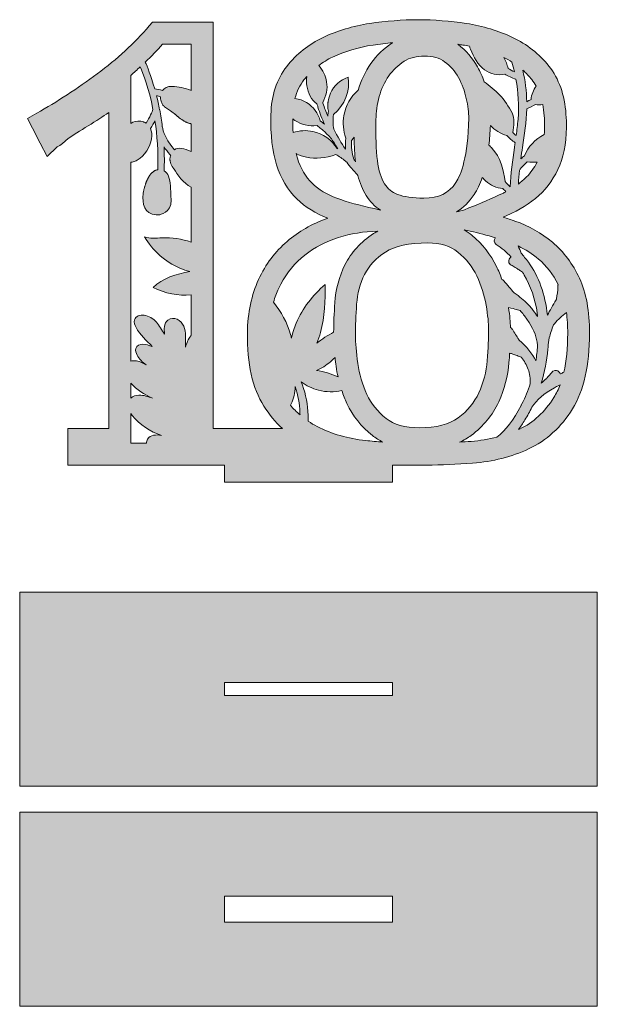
# Model space of a CAD drawing. Header units: inches. Extents: x 2.77 to 7.23, y -8.81 to -1.19.
import ezdxf

# ---------------------------------------------------------------- set-up
doc = ezdxf.new("R2010")
doc.units = ezdxf.units.IN
doc.header["$MEASUREMENT"] = 0
doc.layers.add('_U+2018_U+043B_U+043E_U+0439_1', color=7, linetype='Continuous')

# ---------------------------------------------------------------- blocks, each defined once
blk = doc.blocks.new('block 2')
at = {"layer": '_U+2018_U+043B_U+043E_U+0439_1', "true_color": 0xffffff}
h = blk.add_hatch(color=7, dxfattribs=at)
h.dxf.hatch_style = 2
edge = h.paths.add_edge_path()
edge.add_spline(control_points=[(7.0929, -3.1859), (7.0413, -3.0741), (6.9711, -2.9804), (6.8842, -2.9074), (6.7991, -2.8359), (6.7017, -2.7807), (6.5945, -2.7433), (6.5645, -2.7328), (6.534, -2.7228), (6.5034, -2.7134), (6.526, -2.7032), (6.5483, -2.6929), (6.5701, -2.6826), (6.6608, -2.6398), (6.7393, -2.5856), (6.8034, -2.5215), (6.8696, -2.4553), (6.9203, -2.3724), (6.9539, -2.2751), (6.9871, -2.1791), (6.9988, -2.0589), (6.9886, -1.9176), (6.9782, -1.7676), (6.9337, -1.6421), (6.8564, -1.545), (6.7818, -1.4514), (6.6872, -1.3769), (6.5751, -1.3234), (6.467, -1.2718), (6.347, -1.2357), (6.2184, -1.2159), (6.0936, -1.1967), (5.9686, -1.187), (5.8468, -1.187), (5.7251, -1.187), (5.5993, -1.1967), (5.4731, -1.2159), (5.3427, -1.2357), (5.2219, -1.2718), (5.1139, -1.3233), (5.0016, -1.3769), (4.9068, -1.4525), (4.8321, -1.5479), (4.7542, -1.6476), (4.7129, -1.7733), (4.7094, -1.9217), (4.7061, -2.0788), (4.7203, -2.2051), (4.7529, -2.308), (4.7865, -2.4141), (4.8392, -2.5027), (4.9097, -2.5712), (4.9758, -2.6357), (5.0563, -2.686), (5.1492, -2.7209), (5.1453, -2.7222), (5.1415, -2.7236), (5.1377, -2.725), (5.0261, -2.7655), (4.9242, -2.8247), (4.8347, -2.9007), (4.7433, -2.9783), (4.6693, -3.0773), (4.6147, -3.1951), (4.5603, -3.3125), (4.531, -3.4517), (4.5277, -3.6086), (4.5243, -3.8454), (4.5672, -4.0351), (4.6551, -4.1729), (4.6969, -4.2386), (4.7448, -4.2966), (4.7983, -4.347), (4.7983, -4.347), (4.5897, -4.347), (4.5897, -4.347), (4.5897, -4.347), (4.5043, -4.347), (4.5043, -4.347), (4.5043, -4.347), (4.2643, -4.347), (4.2643, -4.347), (4.2643, -4.347), (4.2643, -1.2913), (4.2643, -1.2913), (4.2643, -1.2913), (4.2643, -1.2058), (4.2643, -1.2058), (4.2643, -1.2058), (4.1788, -1.2058), (4.1788, -1.2058), (4.1788, -1.2058), (3.8345, -1.2058), (3.8345, -1.2058), (3.8345, -1.2058), (3.7954, -1.2058), (3.7954, -1.2058), (3.7954, -1.2058), (3.7699, -1.2354), (3.7699, -1.2354), (3.655, -1.3685), (3.52, -1.4927), (3.3687, -1.6046), (3.2148, -1.7185), (3.0574, -1.8214), (2.9009, -1.9103), (2.9009, -1.9103), (2.8294, -1.951), (2.8294, -1.951), (2.8294, -1.951), (2.8673, -2.024), (2.8673, -2.024), (2.8673, -2.024), (2.9286, -2.1419), (2.9286, -2.1419), (2.9286, -2.1419), (2.9824, -2.2454), (2.9824, -2.2454), (2.9824, -2.2454), (3.059, -2.1688), (3.059, -2.1688), (3.0733, -2.163), (3.0867, -2.1544), (3.099, -2.1429), (3.099, -2.1429), (3.1449, -2.1052), (3.1449, -2.1052), (3.1449, -2.1052), (3.2108, -2.0613), (3.2108, -2.0613), (3.2681, -2.0263), (3.3277, -1.989), (3.3878, -1.9504), (3.41, -1.9362), (3.433, -1.921), (3.4567, -1.9049), (3.4567, -1.9049), (3.4567, -4.347), (3.4567, -4.347), (3.4567, -4.347), (3.2261, -4.347), (3.2261, -4.347), (3.2261, -4.347), (3.1407, -4.347), (3.1407, -4.347), (3.1407, -4.347), (3.1407, -4.4324), (3.1407, -4.4324), (3.1407, -4.4324), (3.1407, -4.5456), (3.1407, -4.5456), (3.1407, -4.5456), (3.1407, -4.631), (3.1407, -4.631), (3.1407, -4.631), (3.2261, -4.631), (3.2261, -4.631), (3.2261, -4.631), (4.1995, -4.631), (4.1995, -4.631), (4.1995, -4.631), (4.35, -4.631), (4.35, -4.631), (4.35, -4.631), (4.35, -4.7629), (4.35, -4.7629), (4.35, -4.7629), (5.65, -4.7629), (5.65, -4.7629), (5.65, -4.7629), (5.65, -4.631), (5.65, -4.631), (5.65, -4.631), (5.8173, -4.631), (5.8173, -4.631), (5.8271, -4.6311), (5.8371, -4.6313), (5.8468, -4.6313), (5.8607, -4.6313), (5.8748, -4.6312), (5.889, -4.631), (5.889, -4.631), (5.9133, -4.631), (5.9133, -4.631), (5.9133, -4.631), (5.9124, -4.6308), (5.9124, -4.6308), (6.025, -4.6292), (6.1442, -4.6239), (6.2678, -4.6147), (6.4236, -4.6031), (6.5691, -4.566), (6.7003, -4.5045), (6.8375, -4.4403), (6.9514, -4.3363), (7.0391, -4.1954), (7.1263, -4.0551), (7.1706, -3.8583), (7.1706, -3.6103), (7.1706, -3.4404), (7.1445, -3.2976), (7.0929, -3.1859)], knot_values=[0, 0, 0, 0, 1, 1, 1, 2, 2, 2, 3, 3, 3, 4, 4, 4, 5, 5, 5, 6, 6, 6, 7, 7, 7, 8, 8, 8, 9, 9, 9, 10, 10, 10, 11, 11, 11, 12, 12, 12, 13, 13, 13, 14, 14, 14, 15, 15, 15, 16, 16, 16, 17, 17, 17, 18, 18, 18, 19, 19, 19, 20, 20, 20, 21, 21, 21, 22, 22, 22, 23, 23, 23, 24, 24, 24, 25, 25, 25, 26, 26, 26, 27, 27, 27, 28, 28, 28, 29, 29, 29, 30, 30, 30, 31, 31, 31, 32, 32, 32, 33, 33, 33, 34, 34, 34, 35, 35, 35, 36, 36, 36, 37, 37, 37, 38, 38, 38, 39, 39, 39, 40, 40, 40, 41, 41, 41, 42, 42, 42, 43, 43, 43, 44, 44, 44, 45, 45, 45, 46, 46, 46, 47, 47, 47, 48, 48, 48, 49, 49, 49, 50, 50, 50, 51, 51, 51, 52, 52, 52, 53, 53, 53, 54, 54, 54, 55, 55, 55, 56, 56, 56, 57, 57, 57, 58, 58, 58, 59, 59, 59, 60, 60, 60, 61, 61, 61, 62, 62, 62, 63, 63, 63, 64, 64, 64, 65, 65, 65, 66, 66, 66, 67, 67, 67, 67], degree=3, periodic=1)
edge = h.paths.add_edge_path()
edge.add_spline(control_points=[(3.6275, -3.9954), (3.6737, -4.0464), (3.7316, -4.0867), (3.7958, -4.1113), (3.7623, -4.1022), (3.7272, -4.0877), (3.6904, -4.0886), (3.6679, -4.0892), (3.6446, -4.0973), (3.6275, -4.1115), (3.6275, -4.1115), (3.6275, -3.9954), (3.6275, -3.9954)], knot_values=[0, 0, 0, 0, 1, 1, 1, 2, 2, 2, 3, 3, 3, 4, 4, 4, 4], degree=3, periodic=1)
edge = h.paths.add_edge_path()
edge.add_spline(control_points=[(3.668, -3.566), (3.6991, -3.6226), (3.7468, -3.6679), (3.7937, -3.7122), (3.7656, -3.7057), (3.7443, -3.6954), (3.7214, -3.6948), (3.6985, -3.6942), (3.6737, -3.7062), (3.6668, -3.728), (3.6614, -3.7451), (3.6681, -3.7637), (3.6766, -3.7794), (3.6932, -3.8097), (3.7174, -3.8357), (3.7463, -3.8545), (3.7187, -3.8392), (3.6911, -3.8255), (3.6609, -3.823), (3.6499, -3.8221), (3.6384, -3.8234), (3.6275, -3.8264), (3.6275, -3.8264), (3.6275, -2.289), (3.6275, -2.289), (3.6565, -2.285), (3.7082, -2.2679), (3.7503, -2.2009), (3.7882, -2.1404), (3.7997, -2.0731), (3.7803, -2.027), (3.7937, -2.0057), (3.805, -1.9855), (3.8143, -1.9674), (3.8312, -2.0785), (3.841, -2.2063), (3.8353, -2.3463), (3.8337, -2.3466), (3.8321, -2.3468), (3.8306, -2.3472), (3.83, -2.3473), (3.8295, -2.3475), (3.829, -2.3477), (3.8261, -2.3485), (3.8233, -2.3494), (3.8205, -2.3505), (3.8195, -2.3509), (3.8186, -2.3514), (3.8177, -2.3518), (3.8152, -2.353), (3.8127, -2.3541), (3.8103, -2.3556), (3.8089, -2.3563), (3.8076, -2.3574), (3.8062, -2.3582), (3.8041, -2.3596), (3.8021, -2.3608), (3.8, -2.3624), (3.7981, -2.3638), (3.7962, -2.3656), (3.7943, -2.3672), (3.7928, -2.3686), (3.7913, -2.3697), (3.7898, -2.3711), (3.7864, -2.3744), (3.783, -2.378), (3.7797, -2.3819), (3.7781, -2.3839), (3.7764, -2.3861), (3.7747, -2.3884), (3.7741, -2.3892), (3.7736, -2.3901), (3.773, -2.3909), (3.7719, -2.3925), (3.7708, -2.3941), (3.7697, -2.3958), (3.769, -2.397), (3.7682, -2.3982), (3.7675, -2.3994), (3.7666, -2.401), (3.7656, -2.4025), (3.7646, -2.4042), (3.7638, -2.4056), (3.7631, -2.4071), (3.7623, -2.4085), (3.7614, -2.4101), (3.7605, -2.4117), (3.7597, -2.4134), (3.7588, -2.415), (3.758, -2.4168), (3.7572, -2.4185), (3.7564, -2.4201), (3.7556, -2.4216), (3.7548, -2.4233), (3.7539, -2.4252), (3.7531, -2.4272), (3.7522, -2.4291), (3.7515, -2.4307), (3.7508, -2.4322), (3.7501, -2.4339), (3.7492, -2.436), (3.7483, -2.4382), (3.7474, -2.4404), (3.7468, -2.442), (3.7462, -2.4434), (3.7456, -2.445), (3.7447, -2.4474), (3.7438, -2.4499), (3.7429, -2.4524), (3.7424, -2.4538), (3.7419, -2.4551), (3.7414, -2.4566), (3.7404, -2.4592), (3.7395, -2.462), (3.7386, -2.4647), (3.7382, -2.466), (3.7378, -2.4673), (3.7374, -2.4686), (3.7365, -2.4715), (3.7356, -2.4745), (3.7347, -2.4775), (3.7344, -2.4786), (3.7341, -2.4797), (3.7338, -2.4808), (3.7329, -2.4841), (3.7321, -2.4873), (3.7312, -2.4906), (3.731, -2.4915), (3.7308, -2.4924), (3.7306, -2.4933), (3.7297, -2.4968), (3.7289, -2.5003), (3.7282, -2.5038), (3.728, -2.5045), (3.7279, -2.5053), (3.7277, -2.506), (3.7269, -2.5097), (3.7262, -2.5135), (3.7256, -2.5173), (3.7255, -2.5177), (3.7254, -2.5182), (3.7253, -2.5186), (3.7247, -2.5227), (3.724, -2.5267), (3.7235, -2.5307), (3.7235, -2.5309), (3.7235, -2.5311), (3.7234, -2.5313), (3.7131, -2.6098), (3.732, -2.6881), (3.8233, -2.6945), (3.8309, -2.695), (3.8387, -2.6953), (3.8472, -2.6948), (3.8472, -2.6948), (3.9446, -2.6817), (3.9385, -2.5808), (3.9325, -2.4799), (3.9381, -2.4472), (3.9187, -2.3968), (3.912, -2.3795), (3.8999, -2.365), (3.8848, -2.3557), (3.8876, -2.2913), (3.8872, -2.2295), (3.8844, -2.1705), (3.8968, -2.1891), (3.9116, -2.2086), (3.9295, -2.2288), (3.9315, -2.231), (3.9337, -2.2335), (3.9357, -2.2358), (3.9354, -2.2368), (3.9349, -2.2379), (3.9345, -2.2389), (3.9336, -2.2415), (3.9327, -2.2441), (3.9321, -2.2467), (3.9314, -2.2495), (3.9309, -2.2524), (3.9305, -2.2552), (3.9302, -2.2579), (3.93, -2.2606), (3.9299, -2.2632), (3.9298, -2.266), (3.9299, -2.2688), (3.9301, -2.2716), (3.9303, -2.2744), (3.9308, -2.2773), (3.9313, -2.2801), (3.9318, -2.2828), (3.9323, -2.2855), (3.933, -2.2882), (3.9339, -2.2914), (3.9351, -2.2946), (3.9363, -2.2978), (3.9373, -2.3003), (3.9381, -2.3029), (3.9393, -2.3055), (3.941, -2.3092), (3.9431, -2.3131), (3.9452, -2.317), (3.9464, -2.3192), (3.9474, -2.3213), (3.9487, -2.3236), (3.9524, -2.3298), (3.9566, -2.3362), (3.9613, -2.3428), (3.9862, -2.378), (4.0346, -2.4561), (4.0934, -2.4809), (4.0934, -2.4809), (4.0934, -2.9063), (4.0934, -2.9063), (4.0221, -2.8807), (3.9456, -2.8693), (3.8691, -2.8731), (3.8233, -2.8754), (3.7755, -2.8823), (3.7332, -2.8649), (3.7954, -2.9725), (3.893, -3.0591), (4.0073, -3.1079), (4.0317, -3.1183), (4.0568, -3.1269), (4.0824, -3.1338), (3.9793, -3.1536), (3.8733, -3.1837), (3.7995, -3.2579), (3.891, -3.3007), (3.9934, -3.3251), (4.0934, -3.3132), (4.0934, -3.3132), (4.0934, -3.6281), (4.0934, -3.6281), (4.0927, -3.6288), (4.092, -3.6294), (4.0914, -3.6301), (4.0701, -3.6547), (4.0598, -3.6866), (4.05, -3.7176), (4.0479, -3.6892), (4.0505, -3.6598), (4.0498, -3.6304), (4.0492, -3.6052), (4.0459, -3.5797), (4.0361, -3.5565), (4.0262, -3.5333), (4.0091, -3.5125), (3.9862, -3.502), (3.9632, -3.4915), (3.9343, -3.4927), (3.9146, -3.5084), (3.8993, -3.5206), (3.8909, -3.5397), (3.8879, -3.559), (3.8849, -3.5783), (3.8867, -3.5979), (3.8886, -3.6174), (3.867, -3.5857), (3.8497, -3.552), (3.8248, -3.5246), (3.7998, -3.4971), (3.7664, -3.476), (3.7296, -3.4713), (3.7005, -3.4676), (3.6657, -3.4783), (3.6563, -3.506), (3.6495, -3.5259), (3.6579, -3.5476), (3.668, -3.566)], knot_values=[0, 0, 0, 0, 1, 1, 1, 2, 2, 2, 3, 3, 3, 4, 4, 4, 5, 5, 5, 6, 6, 6, 7, 7, 7, 8, 8, 8, 9, 9, 9, 10, 10, 10, 11, 11, 11, 12, 12, 12, 13, 13, 13, 14, 14, 14, 15, 15, 15, 16, 16, 16, 17, 17, 17, 18, 18, 18, 19, 19, 19, 20, 20, 20, 21, 21, 21, 22, 22, 22, 23, 23, 23, 24, 24, 24, 25, 25, 25, 26, 26, 26, 27, 27, 27, 28, 28, 28, 29, 29, 29, 30, 30, 30, 31, 31, 31, 32, 32, 32, 33, 33, 33, 34, 34, 34, 35, 35, 35, 36, 36, 36, 37, 37, 37, 38, 38, 38, 39, 39, 39, 40, 40, 40, 41, 41, 41, 42, 42, 42, 43, 43, 43, 44, 44, 44, 45, 45, 45, 46, 46, 46, 47, 47, 47, 48, 48, 48, 49, 49, 49, 50, 50, 50, 51, 51, 51, 52, 52, 52, 53, 53, 53, 54, 54, 54, 55, 55, 55, 56, 56, 56, 57, 57, 57, 58, 58, 58, 59, 59, 59, 60, 60, 60, 61, 61, 61, 62, 62, 62, 63, 63, 63, 64, 64, 64, 65, 65, 65, 66, 66, 66, 67, 67, 67, 68, 68, 68, 69, 69, 69, 70, 70, 70, 71, 71, 71, 72, 72, 72, 73, 73, 73, 74, 74, 74, 75, 75, 75, 76, 76, 76, 77, 77, 77, 78, 78, 78, 79, 79, 79, 80, 80, 80, 81, 81, 81, 82, 82, 82, 83, 83, 83, 84, 84, 84, 85, 85, 85, 86, 86, 86, 87, 87, 87, 88, 88, 88, 89, 89, 89, 90, 90, 90, 90], degree=3, periodic=1)
edge = h.paths.add_edge_path()
edge.add_spline(control_points=[(4.0934, -2.2066), (4.0416, -2.1806), (3.9907, -2.1699), (3.9645, -2.1929), (3.8792, -2.0951), (3.8717, -2.0146), (3.8717, -2.014), (3.8717, -2.014), (3.871, -2.014), (3.871, -2.014), (3.8653, -1.9682), (3.8584, -1.9248), (3.8506, -1.8841), (3.8508, -1.8834), (3.851, -1.8829), (3.8511, -1.8827), (3.8511, -1.8827), (3.8503, -1.8824), (3.8503, -1.8824), (3.8429, -1.8438), (3.8347, -1.8077), (3.8264, -1.7741), (3.8362, -1.7762), (3.8465, -1.7789), (3.8572, -1.7821), (3.857, -1.7938), (3.8585, -1.8056), (3.8615, -1.8164), (3.8615, -1.8165), (3.8616, -1.8165), (3.8616, -1.8165), (3.8628, -1.821), (3.8644, -1.8254), (3.8661, -1.8296), (3.8663, -1.8299), (3.8664, -1.8301), (3.8665, -1.8304), (3.8682, -1.8343), (3.8701, -1.838), (3.8722, -1.8414), (3.8724, -1.8418), (3.8726, -1.8421), (3.8728, -1.8424), (3.8749, -1.8458), (3.8771, -1.8489), (3.8795, -1.8517), (3.8797, -1.8519), (3.8799, -1.8521), (3.8801, -1.8523), (3.8827, -1.8552), (3.8854, -1.8578), (3.8883, -1.8598), (3.9312, -1.8906), (3.9699, -1.9171), (3.9699, -1.9171), (3.9751, -1.9221), (3.9803, -1.9269), (3.9856, -1.9315), (3.9874, -1.9331), (3.9891, -1.9345), (3.9909, -1.936), (3.9944, -1.939), (3.998, -1.942), (4.0015, -1.9449), (4.0036, -1.9466), (4.0058, -1.9481), (4.0079, -1.9497), (4.0111, -1.9522), (4.0143, -1.9546), (4.0176, -1.9569), (4.0198, -1.9585), (4.0221, -1.96), (4.0244, -1.9615), (4.0275, -1.9636), (4.0306, -1.9656), (4.0336, -1.9675), (4.036, -1.9689), (4.0383, -1.9702), (4.0407, -1.9716), (4.0437, -1.9733), (4.0467, -1.9749), (4.0497, -1.9765), (4.0521, -1.9777), (4.0544, -1.9787), (4.0568, -1.9798), (4.0597, -1.9812), (4.0627, -1.9824), (4.0656, -1.9836), (4.068, -1.9845), (4.0703, -1.9853), (4.0727, -1.9861), (4.0756, -1.9871), (4.0784, -1.988), (4.0812, -1.9887), (4.0836, -1.9894), (4.0859, -1.9899), (4.0883, -1.9904), (4.09, -1.9907), (4.0917, -1.9909), (4.0934, -1.9912), (4.0934, -1.9912), (4.0934, -2.2066), (4.0934, -2.2066)], knot_values=[0, 0, 0, 0, 1, 1, 1, 2, 2, 2, 3, 3, 3, 4, 4, 4, 5, 5, 5, 6, 6, 6, 7, 7, 7, 8, 8, 8, 9, 9, 9, 10, 10, 10, 11, 11, 11, 12, 12, 12, 13, 13, 13, 14, 14, 14, 15, 15, 15, 16, 16, 16, 17, 17, 17, 18, 18, 18, 19, 19, 19, 20, 20, 20, 21, 21, 21, 22, 22, 22, 23, 23, 23, 24, 24, 24, 25, 25, 25, 26, 26, 26, 27, 27, 27, 28, 28, 28, 29, 29, 29, 30, 30, 30, 31, 31, 31, 32, 32, 32, 33, 33, 33, 34, 34, 34, 34], degree=3, periodic=1)
edge = h.paths.add_edge_path()
edge.add_spline(control_points=[(3.8732, -1.3767), (3.8732, -1.3767), (4.0934, -1.3767), (4.0934, -1.3767), (4.0934, -1.3767), (4.0934, -1.7343), (4.0934, -1.7343), (4.0462, -1.7146), (3.9924, -1.7041), (3.9481, -1.7026), (3.9096, -1.7013), (3.8855, -1.7147), (3.8718, -1.7343), (3.8513, -1.7281), (3.8313, -1.7235), (3.8122, -1.7209), (3.7834, -1.6182), (3.754, -1.5467), (3.7398, -1.5146), (3.7864, -1.4698), (3.8311, -1.4239), (3.8732, -1.3767)], knot_values=[0, 0, 0, 0, 1, 1, 1, 2, 2, 2, 3, 3, 3, 4, 4, 4, 5, 5, 5, 6, 6, 6, 7, 7, 7, 7], degree=3, periodic=1)
edge = h.paths.add_edge_path()
edge.add_spline(control_points=[(3.6275, -1.6168), (3.6527, -1.5953), (3.6771, -1.5733), (3.7012, -1.5511), (3.7237, -1.6044), (3.7672, -1.7197), (3.799, -1.8799), (3.7916, -1.8992), (3.7747, -1.9391), (3.7463, -1.9865), (3.7453, -1.986), (3.7445, -1.9853), (3.7436, -1.9848), (3.7421, -1.984), (3.7408, -1.983), (3.7392, -1.9822), (3.7356, -1.9805), (3.7317, -1.979), (3.7277, -1.9777), (3.7262, -1.9771), (3.7247, -1.9764), (3.7231, -1.976), (3.7174, -1.9743), (3.7113, -1.973), (3.7048, -1.9722), (3.6722, -1.9682), (3.648, -1.9749), (3.6275, -1.9879), (3.6275, -1.9879), (3.6275, -1.7393), (3.6275, -1.7393), (3.6275, -1.7393), (3.6275, -1.6168), (3.6275, -1.6168)], knot_values=[0, 0, 0, 0, 1, 1, 1, 2, 2, 2, 3, 3, 3, 4, 4, 4, 5, 5, 5, 6, 6, 6, 7, 7, 7, 8, 8, 8, 9, 9, 9, 10, 10, 10, 11, 11, 11, 11], degree=3, periodic=1)
edge = h.paths.add_edge_path()
edge.add_spline(control_points=[(3.6275, -4.4324), (3.6275, -4.4324), (3.6275, -4.2316), (3.6275, -4.2316), (3.6308, -4.2362), (3.6342, -4.2408), (3.6377, -4.2452), (3.6959, -4.318), (3.7764, -4.3727), (3.8655, -4.4001), (3.825, -4.3928), (3.7776, -4.3954), (3.7574, -4.4286), (3.7516, -4.4381), (3.749, -4.4491), (3.7489, -4.4602), (3.7489, -4.4602), (3.6275, -4.4602), (3.6275, -4.4602), (3.6275, -4.4602), (3.6275, -4.4324), (3.6275, -4.4324)], knot_values=[0, 0, 0, 0, 1, 1, 1, 2, 2, 2, 3, 3, 3, 4, 4, 4, 5, 5, 5, 6, 6, 6, 7, 7, 7, 7], degree=3, periodic=1)
edge = h.paths.add_edge_path()
edge.add_spline(control_points=[(6.9452, -3.9233), (6.9447, -3.9236), (6.9441, -3.9238), (6.9436, -3.924), (6.9422, -3.9191), (6.9397, -3.9145), (6.9362, -3.9103), (6.9246, -3.8968), (6.9054, -3.8937), (6.8906, -3.9031), (6.8906, -3.9031), (6.8876, -3.9049), (6.8876, -3.9049), (6.8876, -3.9049), (6.8852, -3.9074), (6.8852, -3.9074), (6.8781, -3.9149), (6.8712, -3.9229), (6.8644, -3.9307), (6.8543, -3.9424), (6.8446, -3.9535), (6.836, -3.961), (6.836, -3.961), (6.8347, -3.9622), (6.8347, -3.9622), (6.8213, -3.9756), (6.8129, -3.9833), (6.7978, -3.9972), (6.824, -3.9107), (6.8412, -3.8213), (6.8483, -3.7339), (6.8494, -3.7293), (6.8497, -3.7253), (6.8499, -3.7224), (6.8499, -3.7217), (6.8499, -3.7209), (6.85, -3.7204), (6.85, -3.7204), (6.8504, -3.7178), (6.8504, -3.7178), (6.8522, -3.6955), (6.8546, -3.6697), (6.8598, -3.6457), (6.8675, -3.6139), (6.8786, -3.5803), (6.893, -3.5458), (6.894, -3.5446), (6.8949, -3.5434), (6.8958, -3.5422), (6.8966, -3.5411), (6.8973, -3.54), (6.898, -3.5392), (6.898, -3.5392), (6.9, -3.5372), (6.9, -3.5372), (6.9295, -3.5038), (6.9554, -3.4759), (6.9917, -3.4492), (6.9983, -3.4987), (7.0018, -3.5523), (7.0018, -3.6103), (7.0018, -3.7252), (6.9916, -3.826), (6.9715, -3.9124), (6.963, -3.9161), (6.9544, -3.9197), (6.9452, -3.9233)], knot_values=[0, 0, 0, 0, 1, 1, 1, 2, 2, 2, 3, 3, 3, 4, 4, 4, 5, 5, 5, 6, 6, 6, 7, 7, 7, 8, 8, 8, 9, 9, 9, 10, 10, 10, 11, 11, 11, 12, 12, 12, 13, 13, 13, 14, 14, 14, 15, 15, 15, 16, 16, 16, 17, 17, 17, 18, 18, 18, 19, 19, 19, 20, 20, 20, 21, 21, 21, 22, 22, 22, 22], degree=3, periodic=1)
edge = h.paths.add_edge_path()
edge.add_spline(control_points=[(6.9288, -3.2347), (6.9286, -3.2354), (6.9281, -3.2362), (6.9279, -3.237), (6.9279, -3.237), (6.9265, -3.2378), (6.9265, -3.2378), (6.9265, -3.2378), (6.9262, -3.2464), (6.9262, -3.2464), (6.9261, -3.248), (6.926, -3.2494), (6.926, -3.2508), (6.926, -3.2508), (6.926, -3.2519), (6.926, -3.2519), (6.926, -3.2519), (6.9257, -3.2534), (6.9257, -3.2534), (6.9257, -3.2534), (6.9258, -3.2557), (6.9258, -3.2557), (6.9255, -3.2789), (6.9209, -3.317), (6.915, -3.3447), (6.915, -3.3447), (6.9142, -3.3489), (6.9142, -3.3489), (6.914, -3.3499), (6.9138, -3.351), (6.9136, -3.3522), (6.8864, -3.3945), (6.8638, -3.434), (6.8452, -3.472), (6.828, -3.3091), (6.7787, -3.1713), (6.698, -3.0611), (6.6777, -3.0337), (6.6602, -3.0117), (6.6435, -2.9923), (6.6432, -2.9916), (6.643, -2.991), (6.6427, -2.9903), (6.6357, -2.9719), (6.6278, -2.954), (6.6189, -2.9359), (6.6755, -2.9631), (6.728, -2.9967), (6.7756, -3.0366), (6.8376, -3.0888), (6.889, -3.1554), (6.9288, -3.2347)], knot_values=[0, 0, 0, 0, 1, 1, 1, 2, 2, 2, 3, 3, 3, 4, 4, 4, 5, 5, 5, 6, 6, 6, 7, 7, 7, 8, 8, 8, 9, 9, 9, 10, 10, 10, 11, 11, 11, 12, 12, 12, 13, 13, 13, 14, 14, 14, 15, 15, 15, 16, 16, 16, 17, 17, 17, 17], degree=3, periodic=1)
edge = h.paths.add_edge_path()
edge.add_spline(control_points=[(6.56, -3.567), (6.5593, -3.526), (6.5544, -3.4748), (6.5452, -3.4116), (6.5677, -3.4168), (6.5954, -3.424), (6.6049, -3.4268), (6.6049, -3.4268), (6.6147, -3.4296), (6.6147, -3.4296), (6.621, -3.4315), (6.6273, -3.4333), (6.6337, -3.4349), (6.6531, -3.4555), (6.6704, -3.4773), (6.6867, -3.5018), (6.7328, -3.568), (6.7578, -3.6242), (6.7657, -3.6796), (6.7677, -3.6905), (6.769, -3.6995), (6.7698, -3.7072), (6.7667, -3.7475), (6.762, -3.7861), (6.7557, -3.8238), (6.7276, -3.7666), (6.6839, -3.7123), (6.6271, -3.6651), (6.6261, -3.6631), (6.625, -3.6611), (6.6238, -3.6592), (6.6159, -3.6456), (6.6074, -3.6326), (6.5992, -3.62), (6.5903, -3.6064), (6.5819, -3.5936), (6.5744, -3.5802), (6.5744, -3.5802), (6.5732, -3.5783), (6.5732, -3.5783), (6.5698, -3.5733), (6.5652, -3.5695), (6.56, -3.567)], knot_values=[0, 0, 0, 0, 1, 1, 1, 2, 2, 2, 3, 3, 3, 4, 4, 4, 5, 5, 5, 6, 6, 6, 7, 7, 7, 8, 8, 8, 9, 9, 9, 10, 10, 10, 11, 11, 11, 12, 12, 12, 13, 13, 13, 14, 14, 14, 14], degree=3, periodic=1)
edge = h.paths.add_edge_path()
edge.add_spline(control_points=[(6.4458, -2.9211), (6.4458, -2.9211), (6.4491, -2.9236), (6.4491, -2.9236), (6.4919, -2.9516), (6.5298, -2.9836), (6.5649, -3.0217), (6.5636, -3.0224), (6.5623, -3.0232), (6.5611, -3.0241), (6.5507, -3.0315), (6.5451, -3.044), (6.5464, -3.0567), (6.5477, -3.0682), (6.5544, -3.0779), (6.5646, -3.0833), (6.5734, -3.0887), (6.5851, -3.0957), (6.596, -3.1022), (6.6088, -3.11), (6.6206, -3.117), (6.6248, -3.1198), (6.6248, -3.1198), (6.6268, -3.121), (6.6268, -3.121), (6.6312, -3.1234), (6.6347, -3.1258), (6.6384, -3.1283), (6.6423, -3.1311), (6.6467, -3.1341), (6.6522, -3.1373), (6.657, -3.1448), (6.6617, -3.1525), (6.6664, -3.1603), (6.7135, -3.2393), (6.7525, -3.354), (6.7658, -3.4524), (6.767, -3.4621), (6.7681, -3.4719), (6.7691, -3.4817), (6.7592, -3.4666), (6.7482, -3.4512), (6.7363, -3.4356), (6.7284, -3.4251), (6.72, -3.4148), (6.7111, -3.4047), (6.7111, -3.4047), (6.6943, -3.3864), (6.6943, -3.3864), (6.6642, -3.3552), (6.6289, -3.3261), (6.5889, -3.2993), (6.5887, -3.2991), (6.5886, -3.2989), (6.5884, -3.2987), (6.5756, -3.2834), (6.5626, -3.2683), (6.5496, -3.2532), (6.536, -3.2374), (6.5225, -3.2216), (6.5091, -3.2056), (6.505, -3.2002), (6.4996, -3.1963), (6.4936, -3.1941), (6.4815, -3.1603), (6.4675, -3.1268), (6.4517, -3.0938), (6.4076, -3.0024), (6.3438, -2.9215), (6.2618, -2.8535), (6.243, -2.8379), (6.2231, -2.824), (6.202, -2.8117), (6.202, -2.8117), (6.2486, -2.8216), (6.2486, -2.8216), (6.3141, -2.8355), (6.3791, -2.8525), (6.443, -2.8717), (6.4423, -2.8726), (6.4415, -2.8733), (6.4409, -2.8743), (6.4304, -2.8894), (6.4325, -2.9091), (6.4458, -2.9211)], knot_values=[0, 0, 0, 0, 1, 1, 1, 2, 2, 2, 3, 3, 3, 4, 4, 4, 5, 5, 5, 6, 6, 6, 7, 7, 7, 8, 8, 8, 9, 9, 9, 10, 10, 10, 11, 11, 11, 12, 12, 12, 13, 13, 13, 14, 14, 14, 15, 15, 15, 16, 16, 16, 17, 17, 17, 18, 18, 18, 19, 19, 19, 20, 20, 20, 21, 21, 21, 22, 22, 22, 23, 23, 23, 24, 24, 24, 25, 25, 25, 26, 26, 26, 27, 27, 27, 28, 28, 28, 28], degree=3, periodic=1)
edge = h.paths.add_edge_path()
edge.add_spline(control_points=[(6.498, -2.5299), (6.4179, -2.5678), (6.3309, -2.6055), (6.2395, -2.6421), (6.2395, -2.6421), (6.2051, -2.6558), (6.2051, -2.6558), (6.1829, -2.6628), (6.1621, -2.6683), (6.1429, -2.6715), (6.1964, -2.6394), (6.2418, -2.5953), (6.2789, -2.5392), (6.3036, -2.5018), (6.3247, -2.4573), (6.3422, -2.4055), (6.35, -2.4151), (6.3583, -2.4243), (6.3675, -2.4326), (6.404, -2.4659), (6.4512, -2.4875), (6.5002, -2.4928), (6.5083, -2.5009), (6.5166, -2.5088), (6.525, -2.5166), (6.5162, -2.5212), (6.5072, -2.5256), (6.498, -2.5299)], knot_values=[0, 0, 0, 0, 1, 1, 1, 2, 2, 2, 3, 3, 3, 4, 4, 4, 5, 5, 5, 6, 6, 6, 7, 7, 7, 8, 8, 8, 9, 9, 9, 9], degree=3, periodic=1)
edge = h.paths.add_edge_path()
edge.add_spline(control_points=[(6.4046, -2.0051), (6.4395, -2.0412), (6.4826, -2.0683), (6.5313, -2.083), (6.5507, -2.1033), (6.5722, -2.1219), (6.596, -2.1384), (6.5942, -2.1509), (6.5924, -2.1634), (6.5906, -2.1758), (6.5758, -2.2758), (6.561, -2.3774), (6.5583, -2.4792), (6.5441, -2.4661), (6.5307, -2.4522), (6.5177, -2.438), (6.5054, -2.3442), (6.4812, -2.2504), (6.4186, -2.1811), (6.4107, -2.1723), (6.4021, -2.1641), (6.3933, -2.1562), (6.3985, -2.1092), (6.4023, -2.0589), (6.4046, -2.0051)], knot_values=[0, 0, 0, 0, 1, 1, 1, 2, 2, 2, 3, 3, 3, 4, 4, 4, 5, 5, 5, 6, 6, 6, 7, 7, 7, 8, 8, 8, 8], degree=3, periodic=1)
edge = h.paths.add_edge_path()
edge.add_spline(control_points=[(6.6206, -2.4568), (6.6221, -2.4217), (6.6247, -2.3866), (6.6285, -2.3516), (6.6456, -2.326), (6.6662, -2.3042), (6.6892, -2.2849), (6.7145, -2.2877), (6.7398, -2.2892), (6.7651, -2.2889), (6.7431, -2.3322), (6.716, -2.3702), (6.684, -2.4022), (6.6647, -2.4215), (6.6435, -2.4397), (6.6206, -2.4568)], knot_values=[0, 0, 0, 0, 1, 1, 1, 2, 2, 2, 3, 3, 3, 4, 4, 4, 5, 5, 5, 5], degree=3, periodic=1)
edge = h.paths.add_edge_path()
edge.add_spline(control_points=[(6.5904, -1.5893), (6.5737, -1.5823), (6.5573, -1.5732), (6.5413, -1.5629), (6.5349, -1.5335), (6.5236, -1.5052), (6.5087, -1.4789), (6.5305, -1.4896), (6.5514, -1.5012), (6.5714, -1.5138), (6.5783, -1.5388), (6.5847, -1.564), (6.5904, -1.5893)], knot_values=[0, 0, 0, 0, 1, 1, 1, 2, 2, 2, 3, 3, 3, 4, 4, 4, 4], degree=3, periodic=1)
edge = h.paths.add_edge_path()
edge.add_spline(control_points=[(6.8086, -1.8421), (6.8141, -1.8698), (6.8181, -1.8989), (6.8203, -1.9297), (6.824, -1.9822), (6.8242, -2.0303), (6.8212, -2.0744), (6.7505, -2.1116), (6.697, -2.1652), (6.6678, -2.2386), (6.6581, -2.2463), (6.6486, -2.2543), (6.6395, -2.2627), (6.6436, -2.233), (6.648, -2.2033), (6.6524, -2.1738), (6.667, -2.0764), (6.6821, -1.9757), (6.6855, -1.8766), (6.7087, -1.8659), (6.7315, -1.8543), (6.7538, -1.8418), (6.7709, -1.8459), (6.79, -1.845), (6.8086, -1.8421)], knot_values=[0, 0, 0, 0, 1, 1, 1, 2, 2, 2, 3, 3, 3, 4, 4, 4, 5, 5, 5, 6, 6, 6, 7, 7, 7, 8, 8, 8, 8], degree=3, periodic=1)
edge = h.paths.add_edge_path()
edge.add_spline(control_points=[(6.7243, -1.6501), (6.7366, -1.6655), (6.7475, -1.6823), (6.7575, -1.7001), (6.7362, -1.7314), (6.7219, -1.7667), (6.7187, -1.8038), (6.7079, -1.8096), (6.697, -1.8153), (6.6859, -1.8207), (6.6844, -1.738), (6.6733, -1.657), (6.6551, -1.577), (6.6802, -1.5994), (6.7033, -1.6238), (6.7243, -1.6501)], knot_values=[0, 0, 0, 0, 1, 1, 1, 2, 2, 2, 3, 3, 3, 4, 4, 4, 5, 5, 5, 5], degree=3, periodic=1)
edge = h.paths.add_edge_path()
edge.add_spline(control_points=[(6.1927, -1.3827), (6.2099, -1.3854), (6.2267, -1.3885), (6.2435, -1.3917), (6.2459, -1.3994), (6.2485, -1.407), (6.2514, -1.4145), (6.2744, -1.4755), (6.3079, -1.535), (6.3604, -1.5738), (6.4043, -1.6062), (6.4636, -1.621), (6.5152, -1.6065), (6.5408, -1.6227), (6.5703, -1.6379), (6.602, -1.6467), (6.6202, -1.7471), (6.6272, -1.8504), (6.6182, -1.9569), (6.6148, -1.9982), (6.6097, -2.04), (6.604, -2.0816), (6.595, -2.0743), (6.5862, -2.0666), (6.5779, -2.0586), (6.5883, -2.0094), (6.5937, -1.9478), (6.572, -1.9062), (6.5475, -1.8589), (6.5128, -1.8073), (6.4764, -1.7684), (6.4405, -1.7301), (6.3988, -1.698), (6.357, -1.6662), (6.3431, -1.6268), (6.3259, -1.5883), (6.3055, -1.5514), (6.2678, -1.4829), (6.2168, -1.4244), (6.154, -1.3771), (6.1669, -1.3789), (6.1798, -1.3808), (6.1927, -1.3827)], knot_values=[0, 0, 0, 0, 1, 1, 1, 2, 2, 2, 3, 3, 3, 4, 4, 4, 5, 5, 5, 6, 6, 6, 7, 7, 7, 8, 8, 8, 9, 9, 9, 10, 10, 10, 11, 11, 11, 12, 12, 12, 13, 13, 13, 14, 14, 14, 14], degree=3, periodic=1)
edge = h.paths.add_edge_path()
edge.add_spline(control_points=[(5.7386, -1.5083), (5.7826, -1.4809), (5.8339, -1.4676), (5.8957, -1.4676), (5.961, -1.4676), (6.012, -1.4819), (6.0516, -1.5113), (6.0962, -1.5446), (6.131, -1.5844), (6.1578, -1.6329), (6.186, -1.6842), (6.2065, -1.7389), (6.2186, -1.7955), (6.2312, -1.854), (6.2376, -1.9055), (6.2377, -1.9486), (6.2304, -2.2463), (6.1795, -2.3835), (6.1381, -2.4462), (6.084, -2.528), (6.0055, -2.5661), (5.891, -2.5661), (5.806, -2.5661), (5.7375, -2.5563), (5.6873, -2.537), (5.6441, -2.5204), (5.6113, -2.4935), (5.587, -2.4548), (5.5598, -2.4115), (5.5414, -2.3513), (5.5321, -2.2759), (5.5219, -2.1921), (5.5182, -2.0861), (5.5212, -1.9609), (5.5212, -1.9609), (5.5212, -1.9599), (5.5212, -1.9599), (5.5212, -1.9599), (5.5212, -1.9588), (5.5212, -1.9588), (5.5212, -1.9017), (5.5295, -1.842), (5.546, -1.7814), (5.562, -1.7229), (5.5867, -1.6692), (5.6197, -1.6218), (5.6515, -1.5758), (5.6915, -1.5376), (5.7386, -1.5083)], knot_values=[0, 0, 0, 0, 1, 1, 1, 2, 2, 2, 3, 3, 3, 4, 4, 4, 5, 5, 5, 6, 6, 6, 7, 7, 7, 8, 8, 8, 9, 9, 9, 10, 10, 10, 11, 11, 11, 12, 12, 12, 13, 13, 13, 14, 14, 14, 15, 15, 15, 16, 16, 16, 16], degree=3, periodic=1)
edge = h.paths.add_edge_path()
edge.add_spline(control_points=[(5.1866, -1.4757), (5.2796, -1.4313), (5.3845, -1.4001), (5.4984, -1.3828), (5.5492, -1.3751), (5.5998, -1.369), (5.6501, -1.3646), (5.6499, -1.3647), (5.6496, -1.3649), (5.6494, -1.365), (5.5826, -1.4066), (5.5259, -1.4606), (5.4811, -1.5254), (5.4376, -1.5879), (5.405, -1.6582), (5.384, -1.7343), (5.3834, -1.7333), (5.383, -1.7322), (5.3825, -1.7312), (5.3259, -1.7818), (5.2868, -1.8518), (5.2734, -1.9265), (5.2629, -1.9848), (5.2683, -2.0456), (5.2878, -2.1014), (5.285, -2.1305), (5.2837, -2.1598), (5.2856, -2.1884), (5.2536, -2.1407), (5.2235, -2.0888), (5.1956, -2.0333), (5.1889, -1.9966), (5.1879, -1.9582), (5.1921, -1.9204), (5.2819, -1.8473), (5.3244, -1.7351), (5.3052, -1.6314), (5.2457, -1.6513), (5.1952, -1.697), (5.1698, -1.7544), (5.1607, -1.7749), (5.155, -1.7968), (5.1523, -1.8191), (5.151, -1.8217), (5.15, -1.8245), (5.1499, -1.8276), (5.1497, -1.8344), (5.1498, -1.8413), (5.1499, -1.8481), (5.15, -1.8543), (5.15, -1.8605), (5.1499, -1.8667), (5.1499, -1.8667), (5.1499, -1.8677), (5.1499, -1.8677), (5.1499, -1.8677), (5.15, -1.8687), (5.15, -1.8687), (5.1501, -1.8698), (5.1501, -1.8712), (5.1501, -1.8727), (5.1502, -1.8784), (5.1503, -1.8867), (5.1537, -1.8937), (5.1514, -1.9062), (5.1497, -1.9188), (5.1487, -1.9313), (5.1348, -1.8982), (5.1224, -1.8652), (5.1115, -1.8328), (5.1108, -1.8306), (5.1101, -1.8282), (5.1095, -1.8259), (5.1376, -1.7782), (5.1491, -1.7206), (5.1402, -1.6658), (5.1327, -1.6193), (5.1106, -1.5756), (5.0786, -1.5411), (5.1118, -1.5162), (5.1478, -1.4942), (5.1866, -1.4757)], knot_values=[0, 0, 0, 0, 1, 1, 1, 2, 2, 2, 3, 3, 3, 4, 4, 4, 5, 5, 5, 6, 6, 6, 7, 7, 7, 8, 8, 8, 9, 9, 9, 10, 10, 10, 11, 11, 11, 12, 12, 12, 13, 13, 13, 14, 14, 14, 15, 15, 15, 16, 16, 16, 17, 17, 17, 18, 18, 18, 19, 19, 19, 20, 20, 20, 21, 21, 21, 22, 22, 22, 23, 23, 23, 24, 24, 24, 25, 25, 25, 26, 26, 26, 27, 27, 27, 27], degree=3, periodic=1)
edge = h.paths.add_edge_path()
edge.add_spline(control_points=[(5.3519, -2.0947), (5.3531, -2.1661), (5.357, -2.2301), (5.3635, -2.2862), (5.3611, -2.2827), (5.359, -2.2793), (5.3574, -2.2764), (5.3546, -2.2714), (5.3524, -2.2674), (5.3505, -2.2637), (5.3331, -2.2187), (5.3298, -2.1695), (5.3317, -2.1207), (5.3389, -2.1121), (5.3455, -2.1034), (5.3519, -2.0947)], knot_values=[0, 0, 0, 0, 1, 1, 1, 2, 2, 2, 3, 3, 3, 4, 4, 4, 5, 5, 5, 5], degree=3, periodic=1)
edge = h.paths.add_edge_path()
edge.add_spline(control_points=[(4.878, -1.9535), (4.8837, -1.9579), (4.8895, -1.9622), (4.8956, -1.9661), (4.944, -1.9973), (5.0025, -2.0124), (5.066, -2.0057), (5.088, -2.022), (5.1104, -2.0397), (5.1302, -2.0586), (5.15, -2.0767), (5.1722, -2.1019), (5.1913, -2.1278), (5.2023, -2.1471), (5.2136, -2.1661), (5.2254, -2.1848), (5.224, -2.184), (5.2227, -2.1833), (5.2213, -2.1826), (5.2211, -2.1825), (5.2208, -2.1824), (5.2206, -2.1823), (5.1792, -2.1162), (5.1108, -2.067), (5.0344, -2.0506), (4.9836, -2.0397), (4.93, -2.0434), (4.8808, -2.0598), (4.8786, -2.0264), (4.8777, -1.9909), (4.878, -1.9535)], knot_values=[0, 0, 0, 0, 1, 1, 1, 2, 2, 2, 3, 3, 3, 4, 4, 4, 5, 5, 5, 6, 6, 6, 7, 7, 7, 8, 8, 8, 9, 9, 9, 10, 10, 10, 10], degree=3, periodic=1)
edge = h.paths.add_edge_path()
edge.add_spline(control_points=[(4.9875, -1.6249), (4.9841, -1.6491), (4.9839, -1.6738), (4.9873, -1.698), (4.9953, -1.7546), (5.0225, -1.8082), (5.0655, -1.8376), (5.0678, -1.846), (5.0702, -1.8542), (5.0727, -1.8622), (5.0868, -1.9093), (5.105, -1.9538), (5.1236, -1.9942), (5.1133, -1.986), (5.1023, -1.9777), (5.0906, -1.9693), (5.0753, -1.9109), (5.0373, -1.8584), (4.9856, -1.8269), (4.9582, -1.8103), (4.9273, -1.8), (4.8956, -1.7957), (4.9098, -1.741), (4.9327, -1.6933), (4.9651, -1.6519), (4.9723, -1.6426), (4.9798, -1.6336), (4.9875, -1.6249)], knot_values=[0, 0, 0, 0, 1, 1, 1, 2, 2, 2, 3, 3, 3, 4, 4, 4, 5, 5, 5, 6, 6, 6, 7, 7, 7, 8, 8, 8, 9, 9, 9, 9], degree=3, periodic=1)
edge = h.paths.add_edge_path()
edge.add_spline(control_points=[(5.0274, -2.4503), (4.9772, -2.4014), (4.939, -2.3363), (4.9139, -2.2569), (4.9103, -2.2456), (4.907, -2.2337), (4.9039, -2.2213), (4.9294, -2.2339), (4.9562, -2.2436), (4.984, -2.2496), (5.0562, -2.2652), (5.1333, -2.2568), (5.2109, -2.2286), (5.2372, -2.2434), (5.2614, -2.2602), (5.2845, -2.2797), (5.2884, -2.2828), (5.2919, -2.2857), (5.2953, -2.2885), (5.3066, -2.3032), (5.3208, -2.3206), (5.3376, -2.3405), (5.3376, -2.3405), (5.341, -2.3444), (5.341, -2.3444), (5.3625, -2.3693), (5.3759, -2.3845), (5.3816, -2.3901), (5.3962, -2.4495), (5.417, -2.5014), (5.4441, -2.5446), (5.4734, -2.5912), (5.5105, -2.6292), (5.555, -2.6582), (5.555, -2.6582), (5.5063, -2.6473), (5.5063, -2.6473), (5.3984, -2.6234), (5.3015, -2.5962), (5.2182, -2.5664), (5.1432, -2.5396), (5.079, -2.5006), (5.0274, -2.4503)], knot_values=[0, 0, 0, 0, 1, 1, 1, 2, 2, 2, 3, 3, 3, 4, 4, 4, 5, 5, 5, 6, 6, 6, 7, 7, 7, 8, 8, 8, 9, 9, 9, 10, 10, 10, 11, 11, 11, 12, 12, 12, 13, 13, 13, 14, 14, 14, 14], degree=3, periodic=1)
edge = h.paths.add_edge_path()
edge.add_spline(control_points=[(4.944, -3.0293), (5.0181, -2.9663), (5.1027, -2.9173), (5.1954, -2.8836), (5.2895, -2.8494), (5.3896, -2.8291), (5.4927, -2.8233), (5.4927, -2.8233), (5.5363, -2.8209), (5.5363, -2.8209), (5.5248, -2.827), (5.5137, -2.8336), (5.503, -2.8404), (5.4033, -2.9045), (5.3289, -2.9857), (5.2818, -3.0816), (5.2368, -3.1734), (5.2104, -3.2717), (5.2035, -3.3739), (5.1978, -3.4574), (5.1946, -3.5342), (5.1941, -3.603), (5.1476, -3.6265), (5.1036, -3.655), (5.0632, -3.688), (5.075, -3.6606), (5.0848, -3.6324), (5.0928, -3.6037), (5.1264, -3.4837), (5.131, -3.3575), (5.128, -3.2328), (5.0345, -3.3164), (4.9538, -3.4165), (4.905, -3.532), (4.8892, -3.5694), (4.877, -3.6085), (4.8689, -3.6484), (4.8667, -3.6389), (4.8644, -3.6294), (4.8618, -3.62), (4.8361, -3.5289), (4.7877, -3.4454), (4.7301, -3.3703), (4.7301, -3.3703), (4.7301, -3.3702), (4.7301, -3.3702), (4.7404, -3.3334), (4.7529, -3.2985), (4.7679, -3.2661), (4.8121, -3.1706), (4.8714, -3.091), (4.944, -3.0293)], knot_values=[0, 0, 0, 0, 1, 1, 1, 2, 2, 2, 3, 3, 3, 4, 4, 4, 5, 5, 5, 6, 6, 6, 7, 7, 7, 8, 8, 8, 9, 9, 9, 10, 10, 10, 11, 11, 11, 12, 12, 12, 13, 13, 13, 14, 14, 14, 15, 15, 15, 16, 16, 16, 17, 17, 17, 17], degree=3, periodic=1)
edge = h.paths.add_edge_path()
edge.add_spline(control_points=[(4.8597, -4.1665), (4.8618, -4.1628), (4.8639, -4.1591), (4.8658, -4.1552), (4.8853, -4.1157), (4.8965, -4.0722), (4.8964, -4.0228), (4.9197, -4.0913), (4.9322, -4.1567), (4.9339, -4.2206), (4.9342, -4.228), (4.9343, -4.235), (4.9344, -4.242), (4.908, -4.2191), (4.883, -4.194), (4.8597, -4.1665)], knot_values=[0, 0, 0, 0, 1, 1, 1, 2, 2, 2, 3, 3, 3, 4, 4, 4, 5, 5, 5, 5], degree=3, periodic=1)
edge = h.paths.add_edge_path()
edge.add_spline(control_points=[(4.9972, -4.2904), (4.9967, -4.2553), (4.9961, -4.2146), (4.9959, -4.2126), (4.9903, -4.1346), (4.9711, -4.0528), (4.9434, -3.9851), (4.9836, -4.0155), (5.0294, -4.0384), (5.0782, -4.0511), (5.1366, -4.0663), (5.1985, -4.0667), (5.2574, -4.0538), (5.2689, -4.0877), (5.2822, -4.1211), (5.2973, -4.1536), (5.3415, -4.2492), (5.4076, -4.3324), (5.4937, -4.4009), (5.5183, -4.4204), (5.5451, -4.4374), (5.5741, -4.4517), (5.5304, -4.4485), (5.486, -4.4444), (5.4411, -4.4396), (5.3058, -4.4252), (5.18, -4.3889), (5.0672, -4.3318), (5.0429, -4.3195), (5.0197, -4.3055), (4.9972, -4.2904)], knot_values=[0, 0, 0, 0, 1, 1, 1, 2, 2, 2, 3, 3, 3, 4, 4, 4, 5, 5, 5, 6, 6, 6, 7, 7, 7, 8, 8, 8, 9, 9, 9, 10, 10, 10, 10], degree=3, periodic=1)
edge = h.paths.add_edge_path()
edge.add_spline(control_points=[(5.2048, -3.7967), (5.2073, -3.819), (5.2101, -3.8422), (5.2134, -3.8662), (5.2171, -3.894), (5.2221, -3.9215), (5.2281, -3.9487), (5.177, -3.9239), (5.121, -3.9065), (5.061, -3.8977), (5.0756, -3.8918), (5.0898, -3.8851), (5.1034, -3.8774), (5.1411, -3.8558), (5.1747, -3.828), (5.2048, -3.7967)], knot_values=[0, 0, 0, 0, 1, 1, 1, 2, 2, 2, 3, 3, 3, 4, 4, 4, 5, 5, 5, 5], degree=3, periodic=1)
edge = h.paths.add_edge_path()
edge.add_spline(control_points=[(5.8562, -4.3413), (5.7458, -4.3413), (5.6593, -4.3169), (5.5989, -4.2688), (5.5334, -4.2168), (5.4835, -4.1542), (5.4505, -4.0828), (5.4153, -4.0069), (5.3918, -3.9265), (5.3807, -3.8437), (5.3688, -3.7563), (5.3628, -3.6825), (5.3628, -3.6243), (5.3628, -3.5541), (5.3658, -3.4737), (5.3719, -3.3855), (5.3773, -3.3052), (5.398, -3.228), (5.4333, -3.156), (5.4672, -3.0871), (5.5198, -3.0303), (5.5943, -2.9825), (5.6669, -2.9357), (5.777, -2.912), (5.9214, -2.912), (6.02, -2.912), (6.0961, -2.9354), (6.154, -2.9834), (6.2172, -3.0358), (6.2662, -3.0976), (6.2996, -3.1671), (6.3347, -3.2403), (6.359, -3.3165), (6.3716, -3.3933), (6.3847, -3.4739), (6.3914, -3.5359), (6.3914, -3.5777), (6.3914, -3.6457), (6.3876, -3.7281), (6.38, -3.8226), (6.3731, -3.9085), (6.3513, -3.9923), (6.3152, -4.0716), (6.2805, -4.1476), (6.2282, -4.2108), (6.1553, -4.2647), (6.0868, -4.3156), (5.9861, -4.3413), (5.8562, -4.3413)], knot_values=[0, 0, 0, 0, 1, 1, 1, 2, 2, 2, 3, 3, 3, 4, 4, 4, 5, 5, 5, 6, 6, 6, 7, 7, 7, 8, 8, 8, 9, 9, 9, 10, 10, 10, 11, 11, 11, 12, 12, 12, 13, 13, 13, 14, 14, 14, 15, 15, 15, 16, 16, 16, 16], degree=3, periodic=1)
edge = h.paths.add_edge_path()
edge.add_spline(control_points=[(6.2552, -4.4464), (6.2254, -4.4486), (6.1958, -4.4506), (6.1665, -4.4524), (6.199, -4.4378), (6.2288, -4.4204), (6.2558, -4.4004), (6.3508, -4.33), (6.4225, -4.2429), (6.4688, -4.1415), (6.513, -4.0444), (6.5398, -3.9416), (6.5483, -3.8361), (6.5503, -3.811), (6.552, -3.7869), (6.5535, -3.7637), (6.5583, -3.7652), (6.5626, -3.7665), (6.5669, -3.7678), (6.5744, -3.7701), (6.5819, -3.7724), (6.5937, -3.7766), (6.6052, -3.7804), (6.6165, -3.7851), (6.6285, -3.7901), (6.6285, -3.7901), (6.6375, -3.7939), (6.6375, -3.7939), (6.6399, -3.795), (6.6426, -3.7962), (6.6457, -3.7973), (6.6673, -3.8261), (6.6838, -3.8528), (6.6974, -3.8904), (6.7079, -3.9201), (6.7137, -3.9631), (6.7124, -4.0009), (6.695, -4.0538), (6.6741, -4.1048), (6.6488, -4.1563), (6.6488, -4.1563), (6.6459, -4.162), (6.6459, -4.162), (6.645, -4.1637), (6.6441, -4.1654), (6.6433, -4.1671), (6.6433, -4.1671), (6.6419, -4.1697), (6.6419, -4.1697), (6.5843, -4.2806), (6.5229, -4.3604), (6.4543, -4.4139), (6.3907, -4.4303), (6.3243, -4.4412), (6.2552, -4.4464)], knot_values=[0, 0, 0, 0, 1, 1, 1, 2, 2, 2, 3, 3, 3, 4, 4, 4, 5, 5, 5, 6, 6, 6, 7, 7, 7, 8, 8, 8, 9, 9, 9, 10, 10, 10, 11, 11, 11, 12, 12, 12, 13, 13, 13, 14, 14, 14, 15, 15, 15, 16, 16, 16, 17, 17, 17, 18, 18, 18, 18], degree=3, periodic=1)
edge = h.paths.add_edge_path()
edge.add_spline(control_points=[(6.8957, -4.1063), (6.8247, -4.2205), (6.7373, -4.3008), (6.6287, -4.3516), (6.6266, -4.3526), (6.6243, -4.3535), (6.6222, -4.3545), (6.6384, -4.3324), (6.6547, -4.3076), (6.6718, -4.2794), (6.6908, -4.2488), (6.7089, -4.2159), (6.7256, -4.1817), (6.766, -4.1221), (6.8163, -4.0788), (6.8987, -4.0326), (6.8987, -4.0326), (6.9071, -4.0279), (6.9071, -4.0279), (6.9177, -4.022), (6.93, -4.0152), (6.9431, -4.0082), (6.9296, -4.0443), (6.9139, -4.0771), (6.8957, -4.1063)], knot_values=[0, 0, 0, 0, 1, 1, 1, 2, 2, 2, 3, 3, 3, 4, 4, 4, 5, 5, 5, 6, 6, 6, 7, 7, 7, 8, 8, 8, 8], degree=3, periodic=1)
h = blk.add_hatch(color=7, dxfattribs=at)
h.dxf.hatch_style = 2
h.paths.add_polyline_path([(2.7699, -5.6109), (2.7699, -7.1109), (7.2301, -7.1109), (7.2301, -5.6109)])
h.paths.add_polyline_path([(5.65, -6.4109), (4.35, -6.4109), (4.35, -6.3109), (5.65, -6.3109)])
h = blk.add_hatch(color=7, dxfattribs=at)
h.dxf.hatch_style = 2
h.paths.add_polyline_path([(2.7699, -7.313), (2.7699, -8.813), (7.2301, -8.813), (7.2301, -7.313)])
h.paths.add_polyline_path([(5.65, -8.163), (4.35, -8.163), (4.35, -7.963), (5.65, -7.963)])
at = {"layer": '_U+2018_U+043B_U+043E_U+0439_1', "lineweight": 0}
for points in [[(2.7699, -5.6109), (2.7699, -7.1109), (7.2301, -7.1109), (7.2301, -5.6109), (2.7699, -5.6109)], [(5.65, -6.4109), (4.35, -6.4109), (4.35, -6.3109), (5.65, -6.3109), (5.65, -6.4109)], [(2.7699, -7.313), (2.7699, -8.813), (7.2301, -8.813), (7.2301, -7.313), (2.7699, -7.313)], [(5.65, -8.163), (4.35, -8.163), (4.35, -7.963), (5.65, -7.963), (5.65, -8.163)]]:
    blk.add_lwpolyline(points, dxfattribs=at)
for points, knots in [([(7.0929, -3.1859), (7.0413, -3.0741), (6.9711, -2.9804), (6.8842, -2.9074), (6.7991, -2.8359), (6.7017, -2.7807), (6.5945, -2.7433), (6.5645, -2.7328), (6.534, -2.7228), (6.5034, -2.7134), (6.526, -2.7032), (6.5483, -2.6929), (6.5701, -2.6826), (6.6608, -2.6398), (6.7393, -2.5856), (6.8034, -2.5215), (6.8696, -2.4553), (6.9203, -2.3724), (6.9539, -2.2751), (6.9871, -2.1791), (6.9988, -2.0589), (6.9886, -1.9176), (6.9782, -1.7676), (6.9337, -1.6421), (6.8564, -1.545), (6.7818, -1.4514), (6.6872, -1.3769), (6.5751, -1.3234), (6.467, -1.2718), (6.347, -1.2357), (6.2184, -1.2159), (6.0936, -1.1967), (5.9686, -1.187), (5.8468, -1.187), (5.7251, -1.187), (5.5993, -1.1967), (5.4731, -1.2159), (5.3427, -1.2357), (5.2219, -1.2718), (5.1139, -1.3233), (5.0016, -1.3769), (4.9068, -1.4525), (4.8321, -1.5479), (4.7542, -1.6476), (4.7129, -1.7733), (4.7094, -1.9217), (4.7061, -2.0788), (4.7203, -2.2051), (4.7529, -2.308), (4.7865, -2.4141), (4.8392, -2.5027), (4.9097, -2.5712), (4.9758, -2.6357), (5.0563, -2.686), (5.1492, -2.7209), (5.1453, -2.7222), (5.1415, -2.7236), (5.1377, -2.725), (5.0261, -2.7655), (4.9242, -2.8247), (4.8347, -2.9007), (4.7433, -2.9783), (4.6693, -3.0773), (4.6147, -3.1951), (4.5603, -3.3125), (4.531, -3.4517), (4.5277, -3.6086), (4.5243, -3.8454), (4.5672, -4.0351), (4.6551, -4.1729), (4.6969, -4.2386), (4.7448, -4.2966), (4.7983, -4.347), (4.7983, -4.347), (4.5897, -4.347), (4.5897, -4.347), (4.5897, -4.347), (4.5043, -4.347), (4.5043, -4.347), (4.5043, -4.347), (4.2643, -4.347), (4.2643, -4.347), (4.2643, -4.347), (4.2643, -1.2913), (4.2643, -1.2913), (4.2643, -1.2913), (4.2643, -1.2058), (4.2643, -1.2058), (4.2643, -1.2058), (4.1788, -1.2058), (4.1788, -1.2058), (4.1788, -1.2058), (3.8345, -1.2058), (3.8345, -1.2058), (3.8345, -1.2058), (3.7954, -1.2058), (3.7954, -1.2058), (3.7954, -1.2058), (3.7699, -1.2354), (3.7699, -1.2354), (3.655, -1.3685), (3.52, -1.4927), (3.3687, -1.6046), (3.2148, -1.7185), (3.0574, -1.8214), (2.9009, -1.9103), (2.9009, -1.9103), (2.8294, -1.951), (2.8294, -1.951), (2.8294, -1.951), (2.8673, -2.024), (2.8673, -2.024), (2.8673, -2.024), (2.9286, -2.1419), (2.9286, -2.1419), (2.9286, -2.1419), (2.9824, -2.2454), (2.9824, -2.2454), (2.9824, -2.2454), (3.059, -2.1688), (3.059, -2.1688), (3.0733, -2.163), (3.0867, -2.1544), (3.099, -2.1429), (3.099, -2.1429), (3.1449, -2.1052), (3.1449, -2.1052), (3.1449, -2.1052), (3.2108, -2.0613), (3.2108, -2.0613), (3.2681, -2.0263), (3.3277, -1.989), (3.3878, -1.9504), (3.41, -1.9362), (3.433, -1.921), (3.4567, -1.9049), (3.4567, -1.9049), (3.4567, -4.347), (3.4567, -4.347), (3.4567, -4.347), (3.2261, -4.347), (3.2261, -4.347), (3.2261, -4.347), (3.1407, -4.347), (3.1407, -4.347), (3.1407, -4.347), (3.1407, -4.4324), (3.1407, -4.4324), (3.1407, -4.4324), (3.1407, -4.5456), (3.1407, -4.5456), (3.1407, -4.5456), (3.1407, -4.631), (3.1407, -4.631), (3.1407, -4.631), (3.2261, -4.631), (3.2261, -4.631), (3.2261, -4.631), (4.1995, -4.631), (4.1995, -4.631), (4.1995, -4.631), (4.35, -4.631), (4.35, -4.631), (4.35, -4.631), (4.35, -4.7629), (4.35, -4.7629), (4.35, -4.7629), (5.65, -4.7629), (5.65, -4.7629), (5.65, -4.7629), (5.65, -4.631), (5.65, -4.631), (5.65, -4.631), (5.8173, -4.631), (5.8173, -4.631), (5.8271, -4.6311), (5.8371, -4.6313), (5.8468, -4.6313), (5.8607, -4.6313), (5.8748, -4.6312), (5.889, -4.631), (5.889, -4.631), (5.9133, -4.631), (5.9133, -4.631), (5.9133, -4.631), (5.9124, -4.6308), (5.9124, -4.6308), (6.025, -4.6292), (6.1442, -4.6239), (6.2678, -4.6147), (6.4236, -4.6031), (6.5691, -4.566), (6.7003, -4.5045), (6.8375, -4.4403), (6.9514, -4.3363), (7.0391, -4.1954), (7.1263, -4.0551), (7.1706, -3.8583), (7.1706, -3.6103), (7.1706, -3.4404), (7.1445, -3.2976), (7.0929, -3.1859)], [0, 0, 0, 0, 1, 1, 1, 2, 2, 2, 3, 3, 3, 4, 4, 4, 5, 5, 5, 6, 6, 6, 7, 7, 7, 8, 8, 8, 9, 9, 9, 10, 10, 10, 11, 11, 11, 12, 12, 12, 13, 13, 13, 14, 14, 14, 15, 15, 15, 16, 16, 16, 17, 17, 17, 18, 18, 18, 19, 19, 19, 20, 20, 20, 21, 21, 21, 22, 22, 22, 23, 23, 23, 24, 24, 24, 25, 25, 25, 26, 26, 26, 27, 27, 27, 28, 28, 28, 29, 29, 29, 30, 30, 30, 31, 31, 31, 32, 32, 32, 33, 33, 33, 34, 34, 34, 35, 35, 35, 36, 36, 36, 37, 37, 37, 38, 38, 38, 39, 39, 39, 40, 40, 40, 41, 41, 41, 42, 42, 42, 43, 43, 43, 44, 44, 44, 45, 45, 45, 46, 46, 46, 47, 47, 47, 48, 48, 48, 49, 49, 49, 50, 50, 50, 51, 51, 51, 52, 52, 52, 53, 53, 53, 54, 54, 54, 55, 55, 55, 56, 56, 56, 57, 57, 57, 58, 58, 58, 59, 59, 59, 60, 60, 60, 61, 61, 61, 62, 62, 62, 63, 63, 63, 64, 64, 64, 65, 65, 65, 66, 66, 66, 67, 67, 67, 67]), ([(5.1866, -1.4757), (5.2796, -1.4313), (5.3845, -1.4001), (5.4984, -1.3828), (5.5492, -1.3751), (5.5998, -1.369), (5.6501, -1.3646), (5.6499, -1.3647), (5.6496, -1.3649), (5.6494, -1.365), (5.5826, -1.4066), (5.5259, -1.4606), (5.4811, -1.5254), (5.4376, -1.5879), (5.405, -1.6582), (5.384, -1.7343), (5.3834, -1.7333), (5.383, -1.7322), (5.3825, -1.7312), (5.3259, -1.7818), (5.2868, -1.8518), (5.2734, -1.9265), (5.2629, -1.9848), (5.2683, -2.0456), (5.2878, -2.1014), (5.285, -2.1305), (5.2837, -2.1598), (5.2856, -2.1884), (5.2536, -2.1407), (5.2235, -2.0888), (5.1956, -2.0333), (5.1889, -1.9966), (5.1879, -1.9582), (5.1921, -1.9204), (5.2819, -1.8473), (5.3244, -1.7351), (5.3052, -1.6314), (5.2457, -1.6513), (5.1952, -1.697), (5.1698, -1.7544), (5.1607, -1.7749), (5.155, -1.7968), (5.1523, -1.8191), (5.151, -1.8217), (5.15, -1.8245), (5.1499, -1.8276), (5.1497, -1.8344), (5.1498, -1.8413), (5.1499, -1.8481), (5.15, -1.8543), (5.15, -1.8605), (5.1499, -1.8667), (5.1499, -1.8667), (5.1499, -1.8677), (5.1499, -1.8677), (5.1499, -1.8677), (5.15, -1.8687), (5.15, -1.8687), (5.1501, -1.8698), (5.1501, -1.8712), (5.1501, -1.8727), (5.1502, -1.8784), (5.1503, -1.8867), (5.1537, -1.8937), (5.1514, -1.9062), (5.1497, -1.9188), (5.1487, -1.9313), (5.1348, -1.8982), (5.1224, -1.8652), (5.1115, -1.8328), (5.1108, -1.8306), (5.1101, -1.8282), (5.1095, -1.8259), (5.1376, -1.7782), (5.1491, -1.7206), (5.1402, -1.6658), (5.1327, -1.6193), (5.1106, -1.5756), (5.0786, -1.5411), (5.1118, -1.5162), (5.1478, -1.4942), (5.1866, -1.4757)], [0, 0, 0, 0, 1, 1, 1, 2, 2, 2, 3, 3, 3, 4, 4, 4, 5, 5, 5, 6, 6, 6, 7, 7, 7, 8, 8, 8, 9, 9, 9, 10, 10, 10, 11, 11, 11, 12, 12, 12, 13, 13, 13, 14, 14, 14, 15, 15, 15, 16, 16, 16, 17, 17, 17, 18, 18, 18, 19, 19, 19, 20, 20, 20, 21, 21, 21, 22, 22, 22, 23, 23, 23, 24, 24, 24, 25, 25, 25, 26, 26, 26, 27, 27, 27, 27]), ([(3.8732, -1.3767), (3.8732, -1.3767), (4.0934, -1.3767), (4.0934, -1.3767), (4.0934, -1.3767), (4.0934, -1.7343), (4.0934, -1.7343), (4.0462, -1.7146), (3.9924, -1.7041), (3.9481, -1.7026), (3.9096, -1.7013), (3.8855, -1.7147), (3.8718, -1.7343), (3.8513, -1.7281), (3.8313, -1.7235), (3.8122, -1.7209), (3.7834, -1.6182), (3.754, -1.5467), (3.7398, -1.5146), (3.7864, -1.4698), (3.8311, -1.4239), (3.8732, -1.3767)], [0, 0, 0, 0, 1, 1, 1, 2, 2, 2, 3, 3, 3, 4, 4, 4, 5, 5, 5, 6, 6, 6, 7, 7, 7, 7]), ([(6.1927, -1.3827), (6.2099, -1.3854), (6.2267, -1.3885), (6.2435, -1.3917), (6.2459, -1.3994), (6.2485, -1.407), (6.2514, -1.4145), (6.2744, -1.4755), (6.3079, -1.535), (6.3604, -1.5738), (6.4043, -1.6062), (6.4636, -1.621), (6.5152, -1.6065), (6.5408, -1.6227), (6.5703, -1.6379), (6.602, -1.6467), (6.6202, -1.7471), (6.6272, -1.8504), (6.6182, -1.9569), (6.6148, -1.9982), (6.6097, -2.04), (6.604, -2.0816), (6.595, -2.0743), (6.5862, -2.0666), (6.5779, -2.0586), (6.5883, -2.0094), (6.5937, -1.9478), (6.572, -1.9062), (6.5475, -1.8589), (6.5128, -1.8073), (6.4764, -1.7684), (6.4405, -1.7301), (6.3988, -1.698), (6.357, -1.6662), (6.3431, -1.6268), (6.3259, -1.5883), (6.3055, -1.5514), (6.2678, -1.4829), (6.2168, -1.4244), (6.154, -1.3771), (6.1669, -1.3789), (6.1798, -1.3808), (6.1927, -1.3827)], [0, 0, 0, 0, 1, 1, 1, 2, 2, 2, 3, 3, 3, 4, 4, 4, 5, 5, 5, 6, 6, 6, 7, 7, 7, 8, 8, 8, 9, 9, 9, 10, 10, 10, 11, 11, 11, 12, 12, 12, 13, 13, 13, 14, 14, 14, 14]), ([(5.7386, -1.5083), (5.7826, -1.4809), (5.8339, -1.4676), (5.8957, -1.4676), (5.961, -1.4676), (6.012, -1.4819), (6.0516, -1.5113), (6.0962, -1.5446), (6.131, -1.5844), (6.1578, -1.6329), (6.186, -1.6842), (6.2065, -1.7389), (6.2186, -1.7955), (6.2312, -1.854), (6.2376, -1.9055), (6.2377, -1.9486), (6.2304, -2.2463), (6.1795, -2.3835), (6.1381, -2.4462), (6.084, -2.528), (6.0055, -2.5661), (5.891, -2.5661), (5.806, -2.5661), (5.7375, -2.5563), (5.6873, -2.537), (5.6441, -2.5204), (5.6113, -2.4935), (5.587, -2.4548), (5.5598, -2.4115), (5.5414, -2.3513), (5.5321, -2.2759), (5.5219, -2.1921), (5.5182, -2.0861), (5.5212, -1.9609), (5.5212, -1.9609), (5.5212, -1.9599), (5.5212, -1.9599), (5.5212, -1.9599), (5.5212, -1.9588), (5.5212, -1.9588), (5.5212, -1.9017), (5.5295, -1.842), (5.546, -1.7814), (5.562, -1.7229), (5.5867, -1.6692), (5.6197, -1.6218), (5.6515, -1.5758), (5.6915, -1.5376), (5.7386, -1.5083)], [0, 0, 0, 0, 1, 1, 1, 2, 2, 2, 3, 3, 3, 4, 4, 4, 5, 5, 5, 6, 6, 6, 7, 7, 7, 8, 8, 8, 9, 9, 9, 10, 10, 10, 11, 11, 11, 12, 12, 12, 13, 13, 13, 14, 14, 14, 15, 15, 15, 16, 16, 16, 16]), ([(6.5904, -1.5893), (6.5737, -1.5823), (6.5573, -1.5732), (6.5413, -1.5629), (6.5349, -1.5335), (6.5236, -1.5052), (6.5087, -1.4789), (6.5305, -1.4896), (6.5514, -1.5012), (6.5714, -1.5138), (6.5783, -1.5388), (6.5847, -1.564), (6.5904, -1.5893)], [0, 0, 0, 0, 1, 1, 1, 2, 2, 2, 3, 3, 3, 4, 4, 4, 4]), ([(3.6275, -1.6168), (3.6527, -1.5953), (3.6771, -1.5733), (3.7012, -1.5511), (3.7237, -1.6044), (3.7672, -1.7197), (3.799, -1.8799), (3.7916, -1.8992), (3.7747, -1.9391), (3.7463, -1.9865), (3.7453, -1.986), (3.7445, -1.9853), (3.7436, -1.9848), (3.7421, -1.984), (3.7408, -1.983), (3.7392, -1.9822), (3.7356, -1.9805), (3.7317, -1.979), (3.7277, -1.9777), (3.7262, -1.9771), (3.7247, -1.9764), (3.7231, -1.976), (3.7174, -1.9743), (3.7113, -1.973), (3.7048, -1.9722), (3.6722, -1.9682), (3.648, -1.9749), (3.6275, -1.9879), (3.6275, -1.9879), (3.6275, -1.7393), (3.6275, -1.7393), (3.6275, -1.7393), (3.6275, -1.6168), (3.6275, -1.6168)], [0, 0, 0, 0, 1, 1, 1, 2, 2, 2, 3, 3, 3, 4, 4, 4, 5, 5, 5, 6, 6, 6, 7, 7, 7, 8, 8, 8, 9, 9, 9, 10, 10, 10, 11, 11, 11, 11]), ([(6.7243, -1.6501), (6.7366, -1.6655), (6.7475, -1.6823), (6.7575, -1.7001), (6.7362, -1.7314), (6.7219, -1.7667), (6.7187, -1.8038), (6.7079, -1.8096), (6.697, -1.8153), (6.6859, -1.8207), (6.6844, -1.738), (6.6733, -1.657), (6.6551, -1.577), (6.6802, -1.5994), (6.7033, -1.6238), (6.7243, -1.6501)], [0, 0, 0, 0, 1, 1, 1, 2, 2, 2, 3, 3, 3, 4, 4, 4, 5, 5, 5, 5]), ([(4.9875, -1.6249), (4.9841, -1.6491), (4.9839, -1.6738), (4.9873, -1.698), (4.9953, -1.7546), (5.0225, -1.8082), (5.0655, -1.8376), (5.0678, -1.846), (5.0702, -1.8542), (5.0727, -1.8622), (5.0868, -1.9093), (5.105, -1.9538), (5.1236, -1.9942), (5.1133, -1.986), (5.1023, -1.9777), (5.0906, -1.9693), (5.0753, -1.9109), (5.0373, -1.8584), (4.9856, -1.8269), (4.9582, -1.8103), (4.9273, -1.8), (4.8956, -1.7957), (4.9098, -1.741), (4.9327, -1.6933), (4.9651, -1.6519), (4.9723, -1.6426), (4.9798, -1.6336), (4.9875, -1.6249)], [0, 0, 0, 0, 1, 1, 1, 2, 2, 2, 3, 3, 3, 4, 4, 4, 5, 5, 5, 6, 6, 6, 7, 7, 7, 8, 8, 8, 9, 9, 9, 9]), ([(4.0934, -2.2066), (4.0416, -2.1806), (3.9907, -2.1699), (3.9645, -2.1929), (3.8792, -2.0951), (3.8717, -2.0146), (3.8717, -2.014), (3.8717, -2.014), (3.871, -2.014), (3.871, -2.014), (3.8653, -1.9682), (3.8584, -1.9248), (3.8506, -1.8841), (3.8508, -1.8834), (3.851, -1.8829), (3.8511, -1.8827), (3.8511, -1.8827), (3.8503, -1.8824), (3.8503, -1.8824), (3.8429, -1.8438), (3.8347, -1.8077), (3.8264, -1.7741), (3.8362, -1.7762), (3.8465, -1.7789), (3.8572, -1.7821), (3.857, -1.7938), (3.8585, -1.8056), (3.8615, -1.8164), (3.8615, -1.8165), (3.8616, -1.8165), (3.8616, -1.8165), (3.8628, -1.821), (3.8644, -1.8254), (3.8661, -1.8296), (3.8663, -1.8299), (3.8664, -1.8301), (3.8665, -1.8304), (3.8682, -1.8343), (3.8701, -1.838), (3.8722, -1.8414), (3.8724, -1.8418), (3.8726, -1.8421), (3.8728, -1.8424), (3.8749, -1.8458), (3.8771, -1.8489), (3.8795, -1.8517), (3.8797, -1.8519), (3.8799, -1.8521), (3.8801, -1.8523), (3.8827, -1.8552), (3.8854, -1.8578), (3.8883, -1.8598), (3.9312, -1.8906), (3.9699, -1.9171), (3.9699, -1.9171), (3.9751, -1.9221), (3.9803, -1.9269), (3.9856, -1.9315), (3.9874, -1.9331), (3.9891, -1.9345), (3.9909, -1.936), (3.9944, -1.939), (3.998, -1.942), (4.0015, -1.9449), (4.0036, -1.9466), (4.0058, -1.9481), (4.0079, -1.9497), (4.0111, -1.9522), (4.0143, -1.9546), (4.0176, -1.9569), (4.0198, -1.9585), (4.0221, -1.96), (4.0244, -1.9615), (4.0275, -1.9636), (4.0306, -1.9656), (4.0336, -1.9675), (4.036, -1.9689), (4.0383, -1.9702), (4.0407, -1.9716), (4.0437, -1.9733), (4.0467, -1.9749), (4.0497, -1.9765), (4.0521, -1.9777), (4.0544, -1.9787), (4.0568, -1.9798), (4.0597, -1.9812), (4.0627, -1.9824), (4.0656, -1.9836), (4.068, -1.9845), (4.0703, -1.9853), (4.0727, -1.9861), (4.0756, -1.9871), (4.0784, -1.988), (4.0812, -1.9887), (4.0836, -1.9894), (4.0859, -1.9899), (4.0883, -1.9904), (4.09, -1.9907), (4.0917, -1.9909), (4.0934, -1.9912), (4.0934, -1.9912), (4.0934, -2.2066), (4.0934, -2.2066)], [0, 0, 0, 0, 1, 1, 1, 2, 2, 2, 3, 3, 3, 4, 4, 4, 5, 5, 5, 6, 6, 6, 7, 7, 7, 8, 8, 8, 9, 9, 9, 10, 10, 10, 11, 11, 11, 12, 12, 12, 13, 13, 13, 14, 14, 14, 15, 15, 15, 16, 16, 16, 17, 17, 17, 18, 18, 18, 19, 19, 19, 20, 20, 20, 21, 21, 21, 22, 22, 22, 23, 23, 23, 24, 24, 24, 25, 25, 25, 26, 26, 26, 27, 27, 27, 28, 28, 28, 29, 29, 29, 30, 30, 30, 31, 31, 31, 32, 32, 32, 33, 33, 33, 34, 34, 34, 34]), ([(6.8086, -1.8421), (6.8141, -1.8698), (6.8181, -1.8989), (6.8203, -1.9297), (6.824, -1.9822), (6.8242, -2.0303), (6.8212, -2.0744), (6.7505, -2.1116), (6.697, -2.1652), (6.6678, -2.2386), (6.6581, -2.2463), (6.6486, -2.2543), (6.6395, -2.2627), (6.6436, -2.233), (6.648, -2.2033), (6.6524, -2.1738), (6.667, -2.0764), (6.6821, -1.9757), (6.6855, -1.8766), (6.7087, -1.8659), (6.7315, -1.8543), (6.7538, -1.8418), (6.7709, -1.8459), (6.79, -1.845), (6.8086, -1.8421)], [0, 0, 0, 0, 1, 1, 1, 2, 2, 2, 3, 3, 3, 4, 4, 4, 5, 5, 5, 6, 6, 6, 7, 7, 7, 8, 8, 8, 8]), ([(3.668, -3.566), (3.6991, -3.6226), (3.7468, -3.6679), (3.7937, -3.7122), (3.7656, -3.7057), (3.7443, -3.6954), (3.7214, -3.6948), (3.6985, -3.6942), (3.6737, -3.7062), (3.6668, -3.728), (3.6614, -3.7451), (3.6681, -3.7637), (3.6766, -3.7794), (3.6932, -3.8097), (3.7174, -3.8357), (3.7463, -3.8545), (3.7187, -3.8392), (3.6911, -3.8255), (3.6609, -3.823), (3.6499, -3.8221), (3.6384, -3.8234), (3.6275, -3.8264), (3.6275, -3.8264), (3.6275, -2.289), (3.6275, -2.289), (3.6565, -2.285), (3.7082, -2.2679), (3.7503, -2.2009), (3.7882, -2.1404), (3.7997, -2.0731), (3.7803, -2.027), (3.7937, -2.0057), (3.805, -1.9855), (3.8143, -1.9674), (3.8312, -2.0785), (3.841, -2.2063), (3.8353, -2.3463), (3.8337, -2.3466), (3.8321, -2.3468), (3.8306, -2.3472), (3.83, -2.3473), (3.8295, -2.3475), (3.829, -2.3477), (3.8261, -2.3485), (3.8233, -2.3494), (3.8205, -2.3505), (3.8195, -2.3509), (3.8186, -2.3514), (3.8177, -2.3518), (3.8152, -2.353), (3.8127, -2.3541), (3.8103, -2.3556), (3.8089, -2.3563), (3.8076, -2.3574), (3.8062, -2.3582), (3.8041, -2.3596), (3.8021, -2.3608), (3.8, -2.3624), (3.7981, -2.3638), (3.7962, -2.3656), (3.7943, -2.3672), (3.7928, -2.3686), (3.7913, -2.3697), (3.7898, -2.3711), (3.7864, -2.3744), (3.783, -2.378), (3.7797, -2.3819), (3.7781, -2.3839), (3.7764, -2.3861), (3.7747, -2.3884), (3.7741, -2.3892), (3.7736, -2.3901), (3.773, -2.3909), (3.7719, -2.3925), (3.7708, -2.3941), (3.7697, -2.3958), (3.769, -2.397), (3.7682, -2.3982), (3.7675, -2.3994), (3.7666, -2.401), (3.7656, -2.4025), (3.7646, -2.4042), (3.7638, -2.4056), (3.7631, -2.4071), (3.7623, -2.4085), (3.7614, -2.4101), (3.7605, -2.4117), (3.7597, -2.4134), (3.7588, -2.415), (3.758, -2.4168), (3.7572, -2.4185), (3.7564, -2.4201), (3.7556, -2.4216), (3.7548, -2.4233), (3.7539, -2.4252), (3.7531, -2.4272), (3.7522, -2.4291), (3.7515, -2.4307), (3.7508, -2.4322), (3.7501, -2.4339), (3.7492, -2.436), (3.7483, -2.4382), (3.7474, -2.4404), (3.7468, -2.442), (3.7462, -2.4434), (3.7456, -2.445), (3.7447, -2.4474), (3.7438, -2.4499), (3.7429, -2.4524), (3.7424, -2.4538), (3.7419, -2.4551), (3.7414, -2.4566), (3.7404, -2.4592), (3.7395, -2.462), (3.7386, -2.4647), (3.7382, -2.466), (3.7378, -2.4673), (3.7374, -2.4686), (3.7365, -2.4715), (3.7356, -2.4745), (3.7347, -2.4775), (3.7344, -2.4786), (3.7341, -2.4797), (3.7338, -2.4808), (3.7329, -2.4841), (3.7321, -2.4873), (3.7312, -2.4906), (3.731, -2.4915), (3.7308, -2.4924), (3.7306, -2.4933), (3.7297, -2.4968), (3.7289, -2.5003), (3.7282, -2.5038), (3.728, -2.5045), (3.7279, -2.5053), (3.7277, -2.506), (3.7269, -2.5097), (3.7262, -2.5135), (3.7256, -2.5173), (3.7255, -2.5177), (3.7254, -2.5182), (3.7253, -2.5186), (3.7247, -2.5227), (3.724, -2.5267), (3.7235, -2.5307), (3.7235, -2.5309), (3.7235, -2.5311), (3.7234, -2.5313), (3.7131, -2.6098), (3.732, -2.6881), (3.8233, -2.6945), (3.8309, -2.695), (3.8387, -2.6953), (3.8472, -2.6948), (3.8472, -2.6948), (3.9446, -2.6817), (3.9385, -2.5808), (3.9325, -2.4799), (3.9381, -2.4472), (3.9187, -2.3968), (3.912, -2.3795), (3.8999, -2.365), (3.8848, -2.3557), (3.8876, -2.2913), (3.8872, -2.2295), (3.8844, -2.1705), (3.8968, -2.1891), (3.9116, -2.2086), (3.9295, -2.2288), (3.9315, -2.231), (3.9337, -2.2335), (3.9357, -2.2358), (3.9354, -2.2368), (3.9349, -2.2379), (3.9345, -2.2389), (3.9336, -2.2415), (3.9327, -2.2441), (3.9321, -2.2467), (3.9314, -2.2495), (3.9309, -2.2524), (3.9305, -2.2552), (3.9302, -2.2579), (3.93, -2.2606), (3.9299, -2.2632), (3.9298, -2.266), (3.9299, -2.2688), (3.9301, -2.2716), (3.9303, -2.2744), (3.9308, -2.2773), (3.9313, -2.2801), (3.9318, -2.2828), (3.9323, -2.2855), (3.933, -2.2882), (3.9339, -2.2914), (3.9351, -2.2946), (3.9363, -2.2978), (3.9373, -2.3003), (3.9381, -2.3029), (3.9393, -2.3055), (3.941, -2.3092), (3.9431, -2.3131), (3.9452, -2.317), (3.9464, -2.3192), (3.9474, -2.3213), (3.9487, -2.3236), (3.9524, -2.3298), (3.9566, -2.3362), (3.9613, -2.3428), (3.9862, -2.378), (4.0346, -2.4561), (4.0934, -2.4809), (4.0934, -2.4809), (4.0934, -2.9063), (4.0934, -2.9063), (4.0221, -2.8807), (3.9456, -2.8693), (3.8691, -2.8731), (3.8233, -2.8754), (3.7755, -2.8823), (3.7332, -2.8649), (3.7954, -2.9725), (3.893, -3.0591), (4.0073, -3.1079), (4.0317, -3.1183), (4.0568, -3.1269), (4.0824, -3.1338), (3.9793, -3.1536), (3.8733, -3.1837), (3.7995, -3.2579), (3.891, -3.3007), (3.9934, -3.3251), (4.0934, -3.3132), (4.0934, -3.3132), (4.0934, -3.6281), (4.0934, -3.6281), (4.0927, -3.6288), (4.092, -3.6294), (4.0914, -3.6301), (4.0701, -3.6547), (4.0598, -3.6866), (4.05, -3.7176), (4.0479, -3.6892), (4.0505, -3.6598), (4.0498, -3.6304), (4.0492, -3.6052), (4.0459, -3.5797), (4.0361, -3.5565), (4.0262, -3.5333), (4.0091, -3.5125), (3.9862, -3.502), (3.9632, -3.4915), (3.9343, -3.4927), (3.9146, -3.5084), (3.8993, -3.5206), (3.8909, -3.5397), (3.8879, -3.559), (3.8849, -3.5783), (3.8867, -3.5979), (3.8886, -3.6174), (3.867, -3.5857), (3.8497, -3.552), (3.8248, -3.5246), (3.7998, -3.4971), (3.7664, -3.476), (3.7296, -3.4713), (3.7005, -3.4676), (3.6657, -3.4783), (3.6563, -3.506), (3.6495, -3.5259), (3.6579, -3.5476), (3.668, -3.566)], [0, 0, 0, 0, 1, 1, 1, 2, 2, 2, 3, 3, 3, 4, 4, 4, 5, 5, 5, 6, 6, 6, 7, 7, 7, 8, 8, 8, 9, 9, 9, 10, 10, 10, 11, 11, 11, 12, 12, 12, 13, 13, 13, 14, 14, 14, 15, 15, 15, 16, 16, 16, 17, 17, 17, 18, 18, 18, 19, 19, 19, 20, 20, 20, 21, 21, 21, 22, 22, 22, 23, 23, 23, 24, 24, 24, 25, 25, 25, 26, 26, 26, 27, 27, 27, 28, 28, 28, 29, 29, 29, 30, 30, 30, 31, 31, 31, 32, 32, 32, 33, 33, 33, 34, 34, 34, 35, 35, 35, 36, 36, 36, 37, 37, 37, 38, 38, 38, 39, 39, 39, 40, 40, 40, 41, 41, 41, 42, 42, 42, 43, 43, 43, 44, 44, 44, 45, 45, 45, 46, 46, 46, 47, 47, 47, 48, 48, 48, 49, 49, 49, 50, 50, 50, 51, 51, 51, 52, 52, 52, 53, 53, 53, 54, 54, 54, 55, 55, 55, 56, 56, 56, 57, 57, 57, 58, 58, 58, 59, 59, 59, 60, 60, 60, 61, 61, 61, 62, 62, 62, 63, 63, 63, 64, 64, 64, 65, 65, 65, 66, 66, 66, 67, 67, 67, 68, 68, 68, 69, 69, 69, 70, 70, 70, 71, 71, 71, 72, 72, 72, 73, 73, 73, 74, 74, 74, 75, 75, 75, 76, 76, 76, 77, 77, 77, 78, 78, 78, 79, 79, 79, 80, 80, 80, 81, 81, 81, 82, 82, 82, 83, 83, 83, 84, 84, 84, 85, 85, 85, 86, 86, 86, 87, 87, 87, 88, 88, 88, 89, 89, 89, 90, 90, 90, 90]), ([(4.878, -1.9535), (4.8837, -1.9579), (4.8895, -1.9622), (4.8956, -1.9661), (4.944, -1.9973), (5.0025, -2.0124), (5.066, -2.0057), (5.088, -2.022), (5.1104, -2.0397), (5.1302, -2.0586), (5.15, -2.0767), (5.1722, -2.1019), (5.1913, -2.1278), (5.2023, -2.1471), (5.2136, -2.1661), (5.2254, -2.1848), (5.224, -2.184), (5.2227, -2.1833), (5.2213, -2.1826), (5.2211, -2.1825), (5.2208, -2.1824), (5.2206, -2.1823), (5.1792, -2.1162), (5.1108, -2.067), (5.0344, -2.0506), (4.9836, -2.0397), (4.93, -2.0434), (4.8808, -2.0598), (4.8786, -2.0264), (4.8777, -1.9909), (4.878, -1.9535)], [0, 0, 0, 0, 1, 1, 1, 2, 2, 2, 3, 3, 3, 4, 4, 4, 5, 5, 5, 6, 6, 6, 7, 7, 7, 8, 8, 8, 9, 9, 9, 10, 10, 10, 10]), ([(6.4046, -2.0051), (6.4395, -2.0412), (6.4826, -2.0683), (6.5313, -2.083), (6.5507, -2.1033), (6.5722, -2.1219), (6.596, -2.1384), (6.5942, -2.1509), (6.5924, -2.1634), (6.5906, -2.1758), (6.5758, -2.2758), (6.561, -2.3774), (6.5583, -2.4792), (6.5441, -2.4661), (6.5307, -2.4522), (6.5177, -2.438), (6.5054, -2.3442), (6.4812, -2.2504), (6.4186, -2.1811), (6.4107, -2.1723), (6.4021, -2.1641), (6.3933, -2.1562), (6.3985, -2.1092), (6.4023, -2.0589), (6.4046, -2.0051)], [0, 0, 0, 0, 1, 1, 1, 2, 2, 2, 3, 3, 3, 4, 4, 4, 5, 5, 5, 6, 6, 6, 7, 7, 7, 8, 8, 8, 8]), ([(5.3519, -2.0947), (5.3531, -2.1661), (5.357, -2.2301), (5.3635, -2.2862), (5.3611, -2.2827), (5.359, -2.2793), (5.3574, -2.2764), (5.3546, -2.2714), (5.3524, -2.2674), (5.3505, -2.2637), (5.3331, -2.2187), (5.3298, -2.1695), (5.3317, -2.1207), (5.3389, -2.1121), (5.3455, -2.1034), (5.3519, -2.0947)], [0, 0, 0, 0, 1, 1, 1, 2, 2, 2, 3, 3, 3, 4, 4, 4, 5, 5, 5, 5]), ([(5.0274, -2.4503), (4.9772, -2.4014), (4.939, -2.3363), (4.9139, -2.2569), (4.9103, -2.2456), (4.907, -2.2337), (4.9039, -2.2213), (4.9294, -2.2339), (4.9562, -2.2436), (4.984, -2.2496), (5.0562, -2.2652), (5.1333, -2.2568), (5.2109, -2.2286), (5.2372, -2.2434), (5.2614, -2.2602), (5.2845, -2.2797), (5.2884, -2.2828), (5.2919, -2.2857), (5.2953, -2.2885), (5.3066, -2.3032), (5.3208, -2.3206), (5.3376, -2.3405), (5.3376, -2.3405), (5.341, -2.3444), (5.341, -2.3444), (5.3625, -2.3693), (5.3759, -2.3845), (5.3816, -2.3901), (5.3962, -2.4495), (5.417, -2.5014), (5.4441, -2.5446), (5.4734, -2.5912), (5.5105, -2.6292), (5.555, -2.6582), (5.555, -2.6582), (5.5063, -2.6473), (5.5063, -2.6473), (5.3984, -2.6234), (5.3015, -2.5962), (5.2182, -2.5664), (5.1432, -2.5396), (5.079, -2.5006), (5.0274, -2.4503)], [0, 0, 0, 0, 1, 1, 1, 2, 2, 2, 3, 3, 3, 4, 4, 4, 5, 5, 5, 6, 6, 6, 7, 7, 7, 8, 8, 8, 9, 9, 9, 10, 10, 10, 11, 11, 11, 12, 12, 12, 13, 13, 13, 14, 14, 14, 14]), ([(6.6206, -2.4568), (6.6221, -2.4217), (6.6247, -2.3866), (6.6285, -2.3516), (6.6456, -2.326), (6.6662, -2.3042), (6.6892, -2.2849), (6.7145, -2.2877), (6.7398, -2.2892), (6.7651, -2.2889), (6.7431, -2.3322), (6.716, -2.3702), (6.684, -2.4022), (6.6647, -2.4215), (6.6435, -2.4397), (6.6206, -2.4568)], [0, 0, 0, 0, 1, 1, 1, 2, 2, 2, 3, 3, 3, 4, 4, 4, 5, 5, 5, 5]), ([(6.498, -2.5299), (6.4179, -2.5678), (6.3309, -2.6055), (6.2395, -2.6421), (6.2395, -2.6421), (6.2051, -2.6558), (6.2051, -2.6558), (6.1829, -2.6628), (6.1621, -2.6683), (6.1429, -2.6715), (6.1964, -2.6394), (6.2418, -2.5953), (6.2789, -2.5392), (6.3036, -2.5018), (6.3247, -2.4573), (6.3422, -2.4055), (6.35, -2.4151), (6.3583, -2.4243), (6.3675, -2.4326), (6.404, -2.4659), (6.4512, -2.4875), (6.5002, -2.4928), (6.5083, -2.5009), (6.5166, -2.5088), (6.525, -2.5166), (6.5162, -2.5212), (6.5072, -2.5256), (6.498, -2.5299)], [0, 0, 0, 0, 1, 1, 1, 2, 2, 2, 3, 3, 3, 4, 4, 4, 5, 5, 5, 6, 6, 6, 7, 7, 7, 8, 8, 8, 9, 9, 9, 9]), ([(4.944, -3.0293), (5.0181, -2.9663), (5.1027, -2.9173), (5.1954, -2.8836), (5.2895, -2.8494), (5.3896, -2.8291), (5.4927, -2.8233), (5.4927, -2.8233), (5.5363, -2.8209), (5.5363, -2.8209), (5.5248, -2.827), (5.5137, -2.8336), (5.503, -2.8404), (5.4033, -2.9045), (5.3289, -2.9857), (5.2818, -3.0816), (5.2368, -3.1734), (5.2104, -3.2717), (5.2035, -3.3739), (5.1978, -3.4574), (5.1946, -3.5342), (5.1941, -3.603), (5.1476, -3.6265), (5.1036, -3.655), (5.0632, -3.688), (5.075, -3.6606), (5.0848, -3.6324), (5.0928, -3.6037), (5.1264, -3.4837), (5.131, -3.3575), (5.128, -3.2328), (5.0345, -3.3164), (4.9538, -3.4165), (4.905, -3.532), (4.8892, -3.5694), (4.877, -3.6085), (4.8689, -3.6484), (4.8667, -3.6389), (4.8644, -3.6294), (4.8618, -3.62), (4.8361, -3.5289), (4.7877, -3.4454), (4.7301, -3.3703), (4.7301, -3.3703), (4.7301, -3.3702), (4.7301, -3.3702), (4.7404, -3.3334), (4.7529, -3.2985), (4.7679, -3.2661), (4.8121, -3.1706), (4.8714, -3.091), (4.944, -3.0293)], [0, 0, 0, 0, 1, 1, 1, 2, 2, 2, 3, 3, 3, 4, 4, 4, 5, 5, 5, 6, 6, 6, 7, 7, 7, 8, 8, 8, 9, 9, 9, 10, 10, 10, 11, 11, 11, 12, 12, 12, 13, 13, 13, 14, 14, 14, 15, 15, 15, 16, 16, 16, 17, 17, 17, 17]), ([(6.4458, -2.9211), (6.4458, -2.9211), (6.4491, -2.9236), (6.4491, -2.9236), (6.4919, -2.9516), (6.5298, -2.9836), (6.5649, -3.0217), (6.5636, -3.0224), (6.5623, -3.0232), (6.5611, -3.0241), (6.5507, -3.0315), (6.5451, -3.044), (6.5464, -3.0567), (6.5477, -3.0682), (6.5544, -3.0779), (6.5646, -3.0833), (6.5734, -3.0887), (6.5851, -3.0957), (6.596, -3.1022), (6.6088, -3.11), (6.6206, -3.117), (6.6248, -3.1198), (6.6248, -3.1198), (6.6268, -3.121), (6.6268, -3.121), (6.6312, -3.1234), (6.6347, -3.1258), (6.6384, -3.1283), (6.6423, -3.1311), (6.6467, -3.1341), (6.6522, -3.1373), (6.657, -3.1448), (6.6617, -3.1525), (6.6664, -3.1603), (6.7135, -3.2393), (6.7525, -3.354), (6.7658, -3.4524), (6.767, -3.4621), (6.7681, -3.4719), (6.7691, -3.4817), (6.7592, -3.4666), (6.7482, -3.4512), (6.7363, -3.4356), (6.7284, -3.4251), (6.72, -3.4148), (6.7111, -3.4047), (6.7111, -3.4047), (6.6943, -3.3864), (6.6943, -3.3864), (6.6642, -3.3552), (6.6289, -3.3261), (6.5889, -3.2993), (6.5887, -3.2991), (6.5886, -3.2989), (6.5884, -3.2987), (6.5756, -3.2834), (6.5626, -3.2683), (6.5496, -3.2532), (6.536, -3.2374), (6.5225, -3.2216), (6.5091, -3.2056), (6.505, -3.2002), (6.4996, -3.1963), (6.4936, -3.1941), (6.4815, -3.1603), (6.4675, -3.1268), (6.4517, -3.0938), (6.4076, -3.0024), (6.3438, -2.9215), (6.2618, -2.8535), (6.243, -2.8379), (6.2231, -2.824), (6.202, -2.8117), (6.202, -2.8117), (6.2486, -2.8216), (6.2486, -2.8216), (6.3141, -2.8355), (6.3791, -2.8525), (6.443, -2.8717), (6.4423, -2.8726), (6.4415, -2.8733), (6.4409, -2.8743), (6.4304, -2.8894), (6.4325, -2.9091), (6.4458, -2.9211)], [0, 0, 0, 0, 1, 1, 1, 2, 2, 2, 3, 3, 3, 4, 4, 4, 5, 5, 5, 6, 6, 6, 7, 7, 7, 8, 8, 8, 9, 9, 9, 10, 10, 10, 11, 11, 11, 12, 12, 12, 13, 13, 13, 14, 14, 14, 15, 15, 15, 16, 16, 16, 17, 17, 17, 18, 18, 18, 19, 19, 19, 20, 20, 20, 21, 21, 21, 22, 22, 22, 23, 23, 23, 24, 24, 24, 25, 25, 25, 26, 26, 26, 27, 27, 27, 28, 28, 28, 28]), ([(5.8562, -4.3413), (5.7458, -4.3413), (5.6593, -4.3169), (5.5989, -4.2688), (5.5334, -4.2168), (5.4835, -4.1542), (5.4505, -4.0828), (5.4153, -4.0069), (5.3918, -3.9265), (5.3807, -3.8437), (5.3688, -3.7563), (5.3628, -3.6825), (5.3628, -3.6243), (5.3628, -3.5541), (5.3658, -3.4737), (5.3719, -3.3855), (5.3773, -3.3052), (5.398, -3.228), (5.4333, -3.156), (5.4672, -3.0871), (5.5198, -3.0303), (5.5943, -2.9825), (5.6669, -2.9357), (5.777, -2.912), (5.9214, -2.912), (6.02, -2.912), (6.0961, -2.9354), (6.154, -2.9834), (6.2172, -3.0358), (6.2662, -3.0976), (6.2996, -3.1671), (6.3347, -3.2403), (6.359, -3.3165), (6.3716, -3.3933), (6.3847, -3.4739), (6.3914, -3.5359), (6.3914, -3.5777), (6.3914, -3.6457), (6.3876, -3.7281), (6.38, -3.8226), (6.3731, -3.9085), (6.3513, -3.9923), (6.3152, -4.0716), (6.2805, -4.1476), (6.2282, -4.2108), (6.1553, -4.2647), (6.0868, -4.3156), (5.9861, -4.3413), (5.8562, -4.3413)], [0, 0, 0, 0, 1, 1, 1, 2, 2, 2, 3, 3, 3, 4, 4, 4, 5, 5, 5, 6, 6, 6, 7, 7, 7, 8, 8, 8, 9, 9, 9, 10, 10, 10, 11, 11, 11, 12, 12, 12, 13, 13, 13, 14, 14, 14, 15, 15, 15, 16, 16, 16, 16]), ([(6.9288, -3.2347), (6.9286, -3.2354), (6.9281, -3.2362), (6.9279, -3.237), (6.9279, -3.237), (6.9265, -3.2378), (6.9265, -3.2378), (6.9265, -3.2378), (6.9262, -3.2464), (6.9262, -3.2464), (6.9261, -3.248), (6.926, -3.2494), (6.926, -3.2508), (6.926, -3.2508), (6.926, -3.2519), (6.926, -3.2519), (6.926, -3.2519), (6.9257, -3.2534), (6.9257, -3.2534), (6.9257, -3.2534), (6.9258, -3.2557), (6.9258, -3.2557), (6.9255, -3.2789), (6.9209, -3.317), (6.915, -3.3447), (6.915, -3.3447), (6.9142, -3.3489), (6.9142, -3.3489), (6.914, -3.3499), (6.9138, -3.351), (6.9136, -3.3522), (6.8864, -3.3945), (6.8638, -3.434), (6.8452, -3.472), (6.828, -3.3091), (6.7787, -3.1713), (6.698, -3.0611), (6.6777, -3.0337), (6.6602, -3.0117), (6.6435, -2.9923), (6.6432, -2.9916), (6.643, -2.991), (6.6427, -2.9903), (6.6357, -2.9719), (6.6278, -2.954), (6.6189, -2.9359), (6.6755, -2.9631), (6.728, -2.9967), (6.7756, -3.0366), (6.8376, -3.0888), (6.889, -3.1554), (6.9288, -3.2347)], [0, 0, 0, 0, 1, 1, 1, 2, 2, 2, 3, 3, 3, 4, 4, 4, 5, 5, 5, 6, 6, 6, 7, 7, 7, 8, 8, 8, 9, 9, 9, 10, 10, 10, 11, 11, 11, 12, 12, 12, 13, 13, 13, 14, 14, 14, 15, 15, 15, 16, 16, 16, 17, 17, 17, 17]), ([(6.56, -3.567), (6.5593, -3.526), (6.5544, -3.4748), (6.5452, -3.4116), (6.5677, -3.4168), (6.5954, -3.424), (6.6049, -3.4268), (6.6049, -3.4268), (6.6147, -3.4296), (6.6147, -3.4296), (6.621, -3.4315), (6.6273, -3.4333), (6.6337, -3.4349), (6.6531, -3.4555), (6.6704, -3.4773), (6.6867, -3.5018), (6.7328, -3.568), (6.7578, -3.6242), (6.7657, -3.6796), (6.7677, -3.6905), (6.769, -3.6995), (6.7698, -3.7072), (6.7667, -3.7475), (6.762, -3.7861), (6.7557, -3.8238), (6.7276, -3.7666), (6.6839, -3.7123), (6.6271, -3.6651), (6.6261, -3.6631), (6.625, -3.6611), (6.6238, -3.6592), (6.6159, -3.6456), (6.6074, -3.6326), (6.5992, -3.62), (6.5903, -3.6064), (6.5819, -3.5936), (6.5744, -3.5802), (6.5744, -3.5802), (6.5732, -3.5783), (6.5732, -3.5783), (6.5698, -3.5733), (6.5652, -3.5695), (6.56, -3.567)], [0, 0, 0, 0, 1, 1, 1, 2, 2, 2, 3, 3, 3, 4, 4, 4, 5, 5, 5, 6, 6, 6, 7, 7, 7, 8, 8, 8, 9, 9, 9, 10, 10, 10, 11, 11, 11, 12, 12, 12, 13, 13, 13, 14, 14, 14, 14]), ([(6.9452, -3.9233), (6.9447, -3.9236), (6.9441, -3.9238), (6.9436, -3.924), (6.9422, -3.9191), (6.9397, -3.9145), (6.9362, -3.9103), (6.9246, -3.8968), (6.9054, -3.8937), (6.8906, -3.9031), (6.8906, -3.9031), (6.8876, -3.9049), (6.8876, -3.9049), (6.8876, -3.9049), (6.8852, -3.9074), (6.8852, -3.9074), (6.8781, -3.9149), (6.8712, -3.9229), (6.8644, -3.9307), (6.8543, -3.9424), (6.8446, -3.9535), (6.836, -3.961), (6.836, -3.961), (6.8347, -3.9622), (6.8347, -3.9622), (6.8213, -3.9756), (6.8129, -3.9833), (6.7978, -3.9972), (6.824, -3.9107), (6.8412, -3.8213), (6.8483, -3.7339), (6.8494, -3.7293), (6.8497, -3.7253), (6.8499, -3.7224), (6.8499, -3.7217), (6.8499, -3.7209), (6.85, -3.7204), (6.85, -3.7204), (6.8504, -3.7178), (6.8504, -3.7178), (6.8522, -3.6955), (6.8546, -3.6697), (6.8598, -3.6457), (6.8675, -3.6139), (6.8786, -3.5803), (6.893, -3.5458), (6.894, -3.5446), (6.8949, -3.5434), (6.8958, -3.5422), (6.8966, -3.5411), (6.8973, -3.54), (6.898, -3.5392), (6.898, -3.5392), (6.9, -3.5372), (6.9, -3.5372), (6.9295, -3.5038), (6.9554, -3.4759), (6.9917, -3.4492), (6.9983, -3.4987), (7.0018, -3.5523), (7.0018, -3.6103), (7.0018, -3.7252), (6.9916, -3.826), (6.9715, -3.9124), (6.963, -3.9161), (6.9544, -3.9197), (6.9452, -3.9233)], [0, 0, 0, 0, 1, 1, 1, 2, 2, 2, 3, 3, 3, 4, 4, 4, 5, 5, 5, 6, 6, 6, 7, 7, 7, 8, 8, 8, 9, 9, 9, 10, 10, 10, 11, 11, 11, 12, 12, 12, 13, 13, 13, 14, 14, 14, 15, 15, 15, 16, 16, 16, 17, 17, 17, 18, 18, 18, 19, 19, 19, 20, 20, 20, 21, 21, 21, 22, 22, 22, 22]), ([(5.2048, -3.7967), (5.2073, -3.819), (5.2101, -3.8422), (5.2134, -3.8662), (5.2171, -3.894), (5.2221, -3.9215), (5.2281, -3.9487), (5.177, -3.9239), (5.121, -3.9065), (5.061, -3.8977), (5.0756, -3.8918), (5.0898, -3.8851), (5.1034, -3.8774), (5.1411, -3.8558), (5.1747, -3.828), (5.2048, -3.7967)], [0, 0, 0, 0, 1, 1, 1, 2, 2, 2, 3, 3, 3, 4, 4, 4, 5, 5, 5, 5]), ([(6.2552, -4.4464), (6.2254, -4.4486), (6.1958, -4.4506), (6.1665, -4.4524), (6.199, -4.4378), (6.2288, -4.4204), (6.2558, -4.4004), (6.3508, -4.33), (6.4225, -4.2429), (6.4688, -4.1415), (6.513, -4.0444), (6.5398, -3.9416), (6.5483, -3.8361), (6.5503, -3.811), (6.552, -3.7869), (6.5535, -3.7637), (6.5583, -3.7652), (6.5626, -3.7665), (6.5669, -3.7678), (6.5744, -3.7701), (6.5819, -3.7724), (6.5937, -3.7766), (6.6052, -3.7804), (6.6165, -3.7851), (6.6285, -3.7901), (6.6285, -3.7901), (6.6375, -3.7939), (6.6375, -3.7939), (6.6399, -3.795), (6.6426, -3.7962), (6.6457, -3.7973), (6.6673, -3.8261), (6.6838, -3.8528), (6.6974, -3.8904), (6.7079, -3.9201), (6.7137, -3.9631), (6.7124, -4.0009), (6.695, -4.0538), (6.6741, -4.1048), (6.6488, -4.1563), (6.6488, -4.1563), (6.6459, -4.162), (6.6459, -4.162), (6.645, -4.1637), (6.6441, -4.1654), (6.6433, -4.1671), (6.6433, -4.1671), (6.6419, -4.1697), (6.6419, -4.1697), (6.5843, -4.2806), (6.5229, -4.3604), (6.4543, -4.4139), (6.3907, -4.4303), (6.3243, -4.4412), (6.2552, -4.4464)], [0, 0, 0, 0, 1, 1, 1, 2, 2, 2, 3, 3, 3, 4, 4, 4, 5, 5, 5, 6, 6, 6, 7, 7, 7, 8, 8, 8, 9, 9, 9, 10, 10, 10, 11, 11, 11, 12, 12, 12, 13, 13, 13, 14, 14, 14, 15, 15, 15, 16, 16, 16, 17, 17, 17, 18, 18, 18, 18]), ([(3.6275, -3.9954), (3.6737, -4.0464), (3.7316, -4.0867), (3.7958, -4.1113), (3.7623, -4.1022), (3.7272, -4.0877), (3.6904, -4.0886), (3.6679, -4.0892), (3.6446, -4.0973), (3.6275, -4.1115), (3.6275, -4.1115), (3.6275, -3.9954), (3.6275, -3.9954)], [0, 0, 0, 0, 1, 1, 1, 2, 2, 2, 3, 3, 3, 4, 4, 4, 4]), ([(4.8597, -4.1665), (4.8618, -4.1628), (4.8639, -4.1591), (4.8658, -4.1552), (4.8853, -4.1157), (4.8965, -4.0722), (4.8964, -4.0228), (4.9197, -4.0913), (4.9322, -4.1567), (4.9339, -4.2206), (4.9342, -4.228), (4.9343, -4.235), (4.9344, -4.242), (4.908, -4.2191), (4.883, -4.194), (4.8597, -4.1665)], [0, 0, 0, 0, 1, 1, 1, 2, 2, 2, 3, 3, 3, 4, 4, 4, 5, 5, 5, 5]), ([(4.9972, -4.2904), (4.9967, -4.2553), (4.9961, -4.2146), (4.9959, -4.2126), (4.9903, -4.1346), (4.9711, -4.0528), (4.9434, -3.9851), (4.9836, -4.0155), (5.0294, -4.0384), (5.0782, -4.0511), (5.1366, -4.0663), (5.1985, -4.0667), (5.2574, -4.0538), (5.2689, -4.0877), (5.2822, -4.1211), (5.2973, -4.1536), (5.3415, -4.2492), (5.4076, -4.3324), (5.4937, -4.4009), (5.5183, -4.4204), (5.5451, -4.4374), (5.5741, -4.4517), (5.5304, -4.4485), (5.486, -4.4444), (5.4411, -4.4396), (5.3058, -4.4252), (5.18, -4.3889), (5.0672, -4.3318), (5.0429, -4.3195), (5.0197, -4.3055), (4.9972, -4.2904)], [0, 0, 0, 0, 1, 1, 1, 2, 2, 2, 3, 3, 3, 4, 4, 4, 5, 5, 5, 6, 6, 6, 7, 7, 7, 8, 8, 8, 9, 9, 9, 10, 10, 10, 10]), ([(6.8957, -4.1063), (6.8247, -4.2205), (6.7373, -4.3008), (6.6287, -4.3516), (6.6266, -4.3526), (6.6243, -4.3535), (6.6222, -4.3545), (6.6384, -4.3324), (6.6547, -4.3076), (6.6718, -4.2794), (6.6908, -4.2488), (6.7089, -4.2159), (6.7256, -4.1817), (6.766, -4.1221), (6.8163, -4.0788), (6.8987, -4.0326), (6.8987, -4.0326), (6.9071, -4.0279), (6.9071, -4.0279), (6.9177, -4.022), (6.93, -4.0152), (6.9431, -4.0082), (6.9296, -4.0443), (6.9139, -4.0771), (6.8957, -4.1063)], [0, 0, 0, 0, 1, 1, 1, 2, 2, 2, 3, 3, 3, 4, 4, 4, 5, 5, 5, 6, 6, 6, 7, 7, 7, 8, 8, 8, 8]), ([(3.6275, -4.4324), (3.6275, -4.4324), (3.6275, -4.2316), (3.6275, -4.2316), (3.6308, -4.2362), (3.6342, -4.2408), (3.6377, -4.2452), (3.6959, -4.318), (3.7764, -4.3727), (3.8655, -4.4001), (3.825, -4.3928), (3.7776, -4.3954), (3.7574, -4.4286), (3.7516, -4.4381), (3.749, -4.4491), (3.7489, -4.4602), (3.7489, -4.4602), (3.6275, -4.4602), (3.6275, -4.4602), (3.6275, -4.4602), (3.6275, -4.4324), (3.6275, -4.4324)], [0, 0, 0, 0, 1, 1, 1, 2, 2, 2, 3, 3, 3, 4, 4, 4, 5, 5, 5, 6, 6, 6, 7, 7, 7, 7])]:
    blk.add_open_spline(points, degree=3, knots=knots, dxfattribs=at)

msp = doc.modelspace()

# ---------------------------------------------------------------- block references
at = {"layer": '_U+2018_U+043B_U+043E_U+0439_1'}
msp.add_blockref('block 2', (0, 0), dxfattribs=at)

doc.saveas('drawing.dxf')
